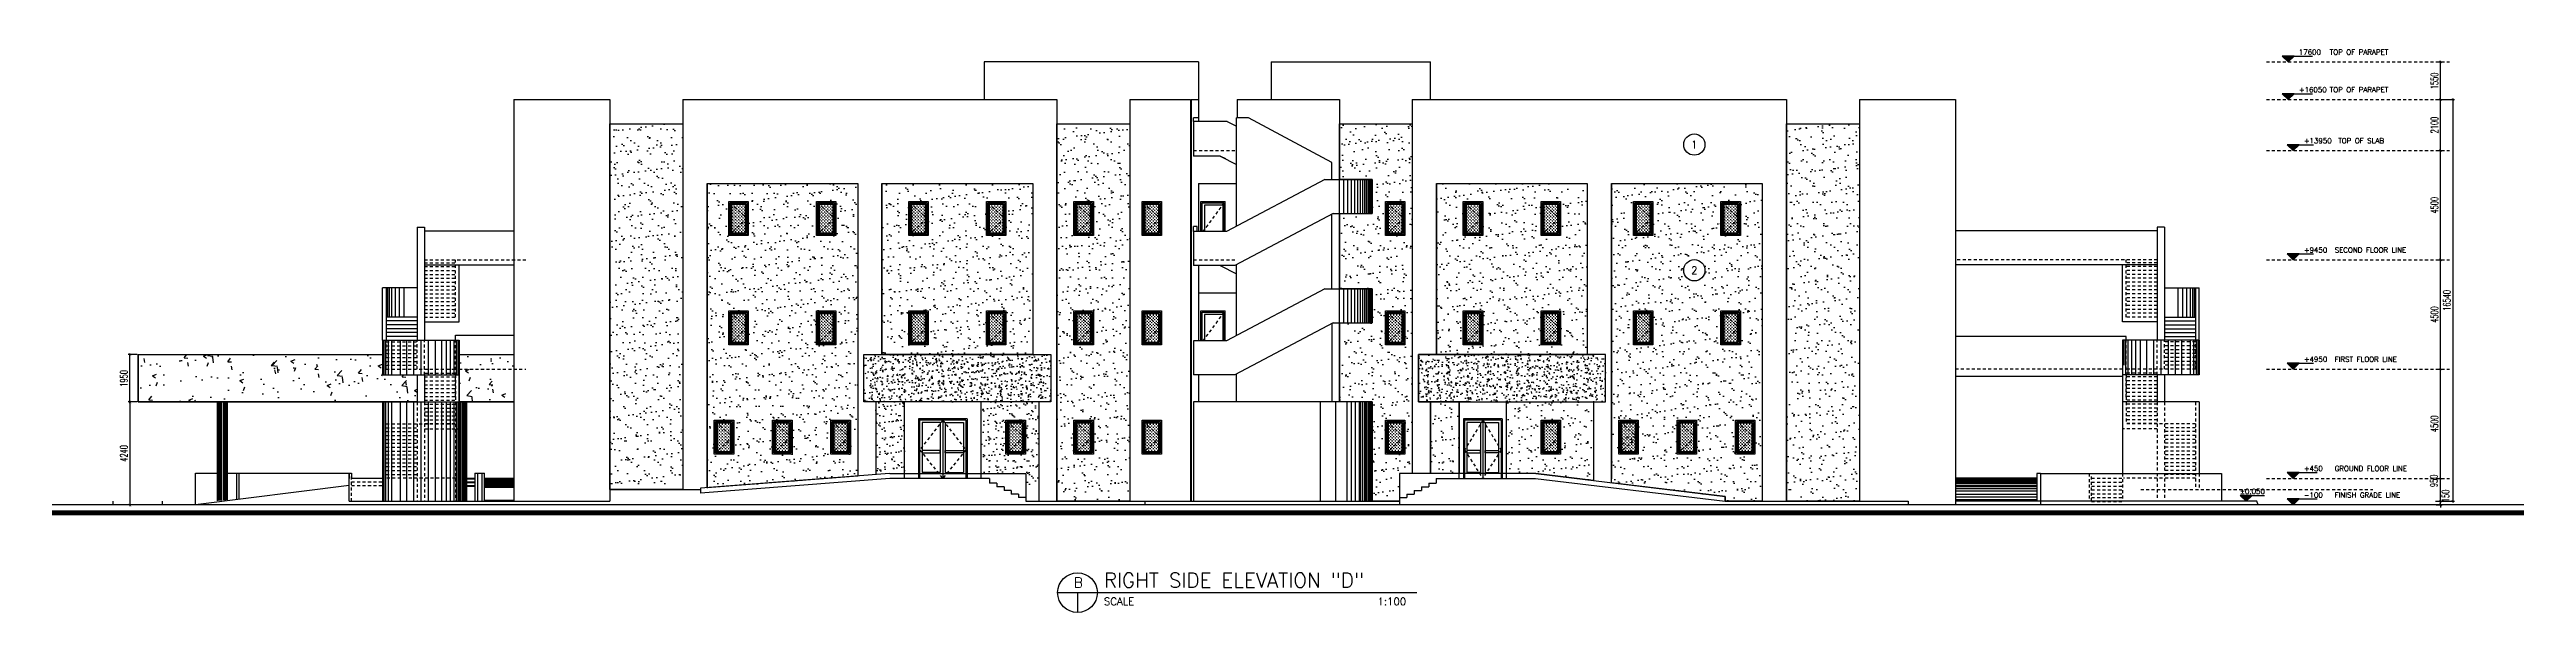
# Model space of a CAD drawing. Extents: x 417563 to 417775, y 43368 to 43436.
# Drawn here: x 417563 to 417664.9, y 43367.9 to 43391.1 of the extents above; entities that cross this region are included whole.
import ezdxf
from ezdxf.enums import TextEntityAlignment as Align

# ---------------------------------------------------------------- set-up
doc = ezdxf.new("R2010")
doc.units = 0
doc.header["$MEASUREMENT"] = 0
doc.header["$PDMODE"] = 3
doc.header["$PDSIZE"] = 0.1
doc.linetypes.add('CENTERX2', pattern=[4, 2.5, -0.5, 0.5, -0.5])
doc.linetypes.add('HIDDEN2', pattern=[0.1875, 0.125, -0.0625])
doc.layers.get('0').update_dxf_attribs({"linetype": 'CONTINUOUS'})
doc.layers.get('DEFPOINTS').update_dxf_attribs({"linetype": 'CONTINUOUS'})
for name, color, linetype in [('AX-CR', 2, 'CONTINUOUS'), ('AX-TXT', 2, 'CONTINUOUS'), ('AXES', 11, 'CENTERX2'), ('BORDER', 4, 'CONTINUOUS'), ('DIM-OUT', 4, 'CONTINUOUS'), ('DOOR', 7, 'CONTINUOUS'), ('EL', 2, 'CONTINUOUS'), ('EL-LEVS', 4, 'CONTINUOUS'), ('EL-LEVT', 4, 'CONTINUOUS'), ('GAR', 3, 'CONTINUOUS'), ('Handrail', 4, 'CONTINUOUS'), ('HAT', 11, 'CONTINUOUS'), ('HATCH', 4, 'CONTINUOUS'), ('ROOF', 7, 'CONTINUOUS'), ('WALL', 2, 'CONTINUOUS'), ('WIN', 4, 'CONTINUOUS')]:
    doc.layers.add(name, color=color, linetype=linetype)
doc.styles.add('ROMANS', font='ROMANS.shx', dxfattribs={"width": 0.6})
doc.styles.add('S', font='ROMANS.SHX')
doc.dimstyles.new('STANDARD in', dxfattribs={"dimtxt": 0.3, "dimasz": 0.1, "dimexe": 0.07, "dimexo": 0.05, "dimgap": 0.1, "dimtad": 1, "dimdec": 0, "dimlfac": 1000, "dimzin": 0, "dimdsep": 46, "dimtxsty": 'ROMANS', "dimblk": 'ARCHTICK', "dimcen": 0.05, "dimdle": 0.05, "dimclrd": 4, "dimclre": 4, "dimclrt": 2, "dimadec": 0, "dimazin": 0, "dimtfac": 1, "dimtdec": 0, "dimtmove": 2, "dimatfit": 3, "dimldrblk": 'ARCHTICK', "dimfxl": 0, "dimtolj": 1, "dimtzin": 0, "dimarcsym": 0})
pattern_1 = [(37.5, (0, 0), (-0.01574833953, 0.48170594225), [0, -0.38, 0, -0.425, 0, -0.40625]), (7.5, (0, 0), (0.4424441763, 0.7055365163), [0, -0.205, 0, -0.3425, 0, -0.13125]), (327.5, (-0.3075, 0), (0.77853546544, 0.0014147634), [0, -0.125, 0, -0.45, 0, -0.5875]), (317.5, (-0.3075, 0), (0.7515316511, 0.2194188912), [0, -0.0625, 0, -0.295, 0, -0.3375])]
pattern_2 = [(50, (0, 0), (1.7931504565, -0.1568803375), [0.1875, -2.0625]), (355, (0, 0), (-0.346878334, 1.880480334), [0.15, -1.65]), (100.4514, (0.1494, -0.013), (1.446273454, 1.723598855), [0.159350475, -1.75285528]), (46.1842, (0, 0.5), (2.668102622, -0.413797536), [0.28125, -3.09375]), (96.6356, (0.2223, 0.4655), (2.336656764, 2.435294677), [0.23902572, -2.6292825]), (351.1842, (0, 0.5), (2.336654863, 2.435296502), [0.225, -2.475]), (21, (0.25, 0.375), (1.4922676303, -1.0065472267), [0.1875, -2.0625]), (326, (0.25, 0.375), (0.60828833, 1.812875113), [0.15, -1.65]), (71.4514, (0.3744, 0.2911), (2.1005565715, 0.806326242), [0.159350475, -1.75285528]), (37.5, (0, 0), (0.0303996383, 0.8322346346), [0, -1.63, 0, -1.675, 0, -1.65625]), (7.5, (0, 0), (0.6576738436, 0.9860292797), [0, -0.955, 0, -1.5925, 0, -0.63125]), (327.5, (-0.5575, 0), (1.3345560904, -0.0563871793), [0, -0.625, 0, -1.95, 0, -2.5875]), (317.5, (-0.8075, 0), (1.4579654234, 0.2502624558), [0, -0.8125, 0, -1.295, 0, -1.8375])]
pattern_3 = [(50, (0, 0), (0.5738081461, -0.050201708), [0.06, -0.66]), (355, (0, 0), (-0.1110010669, 0.601753707), [0.048, -0.528]), (100.4514, (0.0478, -0.0042), (0.4628075054, 0.55155163365), [0.050992152, -0.5609136896]), (46.1842, (0, 0.16), (0.8537928389, -0.1324152115), [0.09, -0.99]), (96.6356, (0.07115, 0.149), (0.7477301644, 0.7792942967), [0.0764882304, -0.8413704]), (351.1842, (0, 0.16), (0.7477295561, 0.7792948807), [0.072, -0.792]), (21, (0.08, 0.12), (0.4775256417, -0.32209511253), [0.06, -0.66]), (326, (0.08, 0.12), (0.1946522655, 0.580120036), [0.048, -0.528]), (71.4514, (0.1198, 0.09316), (0.6721781029, 0.2580243974), [0.050992152, -0.5609136896]), (37.5, (0, 0), (0.00972788425, 0.26631508307), [0, -0.5216, 0, -0.536, 0, -0.53]), (7.5, (0, 0), (0.21045562995, 0.3155293695), [0, -0.3056, 0, -0.5096, 0, -0.202]), (327.5, (-0.1784, 0), (0.42705794894, -0.01804389739), [0, -0.2, 0, -0.624, 0, -0.828]), (317.5, (-0.2584, 0), (0.46654893547, 0.08008398587), [0, -0.26, 0, -0.4144, 0, -0.588])]
pattern_4 = [(37.5, (0, 0), (-0.02204767534, 0.67438831915), [0, -0.532, 0, -0.595, 0, -0.56875]), (7.5, (0, 0), (0.6194218468, 0.9877511228), [0, -0.287, 0, -0.4795, 0, -0.18375]), (327.5, (-0.4305, 0), (1.0899496516, 0.0019806687), [0, -0.175, 0, -0.63, 0, -0.8225]), (317.5, (-0.4305, 0), (1.0521443116, 0.3071864477), [0, -0.0875, 0, -0.413, 0, -0.4725])]

msp = doc.modelspace()

# ---------------------------------------------------------------- texts
at = {"layer": 'BORDER', "color": 6, "style": 'ROMANS'}
for s, height, p in [('RIGHT SIDE ELEVATION "D" ', 0.6, (417606.4029, 43368.9487)), ('B', 0.4087, (417605.1703, 43368.9487))]:
    msp.add_text(s, height=height, dxfattribs=at).set_placement(p)
at = {"layer": 'BORDER', "color": 2, "style": 'ROMANS'}
for s, p in [('SCALE', (417606.4029, 43368.2249)), ('1:100', (417617.6595, 43368.2249))]:
    msp.add_text(s, height=0.30654, dxfattribs=at).set_placement(p)

# ---------------------------------------------------------------- blocks, each defined once
blk = doc.blocks.new('EL-LEV1')
at = {"layer": 'EL-LEVS'}
blk.add_lwpolyline([(0, 0), (300, 300), (-300, 300)], close=True, dxfattribs=at)
blk.add_solid([(-300, 300), (300, 300), (0, 0)], dxfattribs=at)
at = {"layer": 'EL-LEVT', "style": 'S'}
for tag, p in [('+0000', (534, 369)), ('ELEVATION', (2089, 369))]:
    blk.add_attdef(tag, p, '', height=260, dxfattribs=at)
blk = doc.blocks.new('_ARCHTICK')
at = {"color": 0, "linetype": 'ByBlock', "const_width": 0.15}
blk.add_lwpolyline([(-0.5, -0.5), (0.5, 0.5)], dxfattribs=at)
blk = doc.blocks.new('*D15')
at = {"layer": 'DEFPOINTS', "color": 0}
for p in [(417661.17, 43372.5), (417661.4, 43372.5), (417661.17, 43372.35)]:
    blk.add_point(p, dxfattribs=at)
at = {"layer": 'DIM-OUT', "color": 4, "lineweight": -2}
for p, q in [((417661.22, 43372.5), (417661.47, 43372.5)), ((417661.4, 43372.5), (417661.4, 43372.6)), ((417661.4, 43372.35), (417661.4, 43372.5)), ((417661.22, 43372.35), (417661.47, 43372.35)), ((417661.4, 43372.35), (417661.4, 43372.25))]:
    blk.add_line(p, q, dxfattribs=at)
at = {"layer": 'DIM-OUT', "color": 4, "lineweight": -2, "xscale": 0.1, "yscale": 0.1, "zscale": 0.1}
for p, rotation in [((417661.4, 43372.5), 270), ((417661.4, 43372.35), 90)]:
    blk.add_blockref('_ARCHTICK', p, dxfattribs=dict(at, rotation=rotation))
at = {"layer": 'DIM-OUT', "color": 2, "insert": (417661.61, 43372.72), "char_height": 0.3, "attachment_point": 5, "rotation": 90, "style": 'ROMANS'}
blk.add_mtext('\\A1;150', dxfattribs=at)
blk = doc.blocks.new('*D16')
at = {"layer": 'DEFPOINTS', "color": 0}
for p in [(417661.17, 43373.44), (417661.17, 43372.5), (417661.4, 43373.44)]:
    blk.add_point(p, dxfattribs=at)
at = {"layer": 'DIM-OUT', "color": 4, "lineweight": -2}
for p, q in [((417661.4, 43372.45), (417661.4, 43373.49)), ((417661.22, 43373.44), (417661.47, 43373.44)), ((417661.22, 43372.5), (417661.47, 43372.5))]:
    blk.add_line(p, q, dxfattribs=at)
at = {"layer": 'DIM-OUT', "color": 4, "lineweight": -2, "xscale": 0.1, "yscale": 0.1, "zscale": 0.1}
for p, rotation in [((417661.4, 43373.44), 90), ((417661.4, 43372.5), 270)]:
    blk.add_blockref('_ARCHTICK', p, dxfattribs=dict(at, rotation=rotation))
at = {"layer": 'DIM-OUT', "color": 2, "insert": (417661.13, 43373.34), "char_height": 0.3, "attachment_point": 5, "rotation": 90, "style": 'ROMANS'}
blk.add_mtext('\\A1;950', dxfattribs=at)
blk = doc.blocks.new('*D17')
at = {"layer": 'DEFPOINTS', "color": 0}
for p in [(417661.17, 43377.94), (417661.4, 43377.94), (417661.17, 43373.44)]:
    blk.add_point(p, dxfattribs=at)
at = {"layer": 'DIM-OUT', "color": 4, "lineweight": -2}
for p, q in [((417661.22, 43377.94), (417661.47, 43377.94)), ((417661.4, 43373.39), (417661.4, 43377.99)), ((417661.22, 43373.44), (417661.47, 43373.44))]:
    blk.add_line(p, q, dxfattribs=at)
at = {"layer": 'DIM-OUT', "color": 4, "lineweight": -2, "xscale": 0.1, "yscale": 0.1, "zscale": 0.1}
for p, rotation in [((417661.4, 43377.94), 90), ((417661.4, 43373.44), 270)]:
    blk.add_blockref('_ARCHTICK', p, dxfattribs=dict(at, rotation=rotation))
at = {"layer": 'DIM-OUT', "color": 2, "insert": (417661.15, 43375.69), "char_height": 0.3, "attachment_point": 5, "rotation": 90, "style": 'ROMANS'}
blk.add_mtext('\\A1;4500', dxfattribs=at)
blk = doc.blocks.new('*D18')
at = {"layer": 'DEFPOINTS', "color": 0}
for p in [(417661.17, 43382.44), (417661.4, 43382.44), (417661.17, 43377.94)]:
    blk.add_point(p, dxfattribs=at)
at = {"layer": 'DIM-OUT', "color": 4, "lineweight": -2}
for p, q in [((417661.22, 43382.44), (417661.47, 43382.44)), ((417661.4, 43377.89), (417661.4, 43382.49)), ((417661.22, 43377.94), (417661.47, 43377.94))]:
    blk.add_line(p, q, dxfattribs=at)
at = {"layer": 'DIM-OUT', "color": 4, "lineweight": -2, "xscale": 0.1, "yscale": 0.1, "zscale": 0.1}
for p, rotation in [((417661.4, 43382.44), 90), ((417661.4, 43377.94), 270)]:
    blk.add_blockref('_ARCHTICK', p, dxfattribs=dict(at, rotation=rotation))
at = {"layer": 'DIM-OUT', "color": 2, "insert": (417661.15, 43380.19), "char_height": 0.3, "attachment_point": 5, "rotation": 90, "style": 'ROMANS'}
blk.add_mtext('\\A1;4500', dxfattribs=at)
blk = doc.blocks.new('*D19')
at = {"layer": 'DEFPOINTS', "color": 0}
for p in [(417661.17, 43386.94), (417661.4, 43386.94), (417661.17, 43382.44)]:
    blk.add_point(p, dxfattribs=at)
at = {"layer": 'DIM-OUT', "color": 4, "lineweight": -2}
for p, q in [((417661.22, 43386.94), (417661.47, 43386.94)), ((417661.4, 43382.39), (417661.4, 43386.99)), ((417661.22, 43382.44), (417661.47, 43382.44))]:
    blk.add_line(p, q, dxfattribs=at)
at = {"layer": 'DIM-OUT', "color": 4, "lineweight": -2, "xscale": 0.1, "yscale": 0.1, "zscale": 0.1}
for p, rotation in [((417661.4, 43386.94), 90), ((417661.4, 43382.44), 270)]:
    blk.add_blockref('_ARCHTICK', p, dxfattribs=dict(at, rotation=rotation))
at = {"layer": 'DIM-OUT', "color": 2, "insert": (417661.15, 43384.69), "char_height": 0.3, "attachment_point": 5, "rotation": 90, "style": 'ROMANS'}
blk.add_mtext('\\A1;4500', dxfattribs=at)
blk = doc.blocks.new('*D20')
at = {"layer": 'DEFPOINTS', "color": 0}
for p in [(417661.17, 43389.04), (417661.4, 43389.04), (417661.17, 43386.94)]:
    blk.add_point(p, dxfattribs=at)
at = {"layer": 'DIM-OUT', "color": 4, "lineweight": -2}
for p, q in [((417661.22, 43389.04), (417661.47, 43389.04)), ((417661.4, 43386.89), (417661.4, 43389.09)), ((417661.22, 43386.94), (417661.47, 43386.94))]:
    blk.add_line(p, q, dxfattribs=at)
at = {"layer": 'DIM-OUT', "color": 4, "lineweight": -2, "xscale": 0.1, "yscale": 0.1, "zscale": 0.1}
for p, rotation in [((417661.4, 43389.04), 90), ((417661.4, 43386.94), 270)]:
    blk.add_blockref('_ARCHTICK', p, dxfattribs=dict(at, rotation=rotation))
at = {"layer": 'DIM-OUT', "color": 2, "insert": (417661.15, 43387.99), "char_height": 0.3, "attachment_point": 5, "rotation": 90, "style": 'ROMANS'}
blk.add_mtext('\\A1;2100', dxfattribs=at)
blk = doc.blocks.new('*D21')
at = {"layer": 'DEFPOINTS', "color": 0}
for p in [(417661.17, 43390.59), (417661.4, 43390.59), (417661.17, 43389.04)]:
    blk.add_point(p, dxfattribs=at)
at = {"layer": 'DIM-OUT', "color": 4, "lineweight": -2}
for p, q in [((417661.22, 43390.59), (417661.47, 43390.59)), ((417661.4, 43388.99), (417661.4, 43390.64)), ((417661.22, 43389.04), (417661.47, 43389.04))]:
    blk.add_line(p, q, dxfattribs=at)
at = {"layer": 'DIM-OUT', "color": 4, "lineweight": -2, "xscale": 0.1, "yscale": 0.1, "zscale": 0.1}
for p, rotation in [((417661.4, 43390.59), 90), ((417661.4, 43389.04), 270)]:
    blk.add_blockref('_ARCHTICK', p, dxfattribs=dict(at, rotation=rotation))
at = {"layer": 'DIM-OUT', "color": 2, "insert": (417661.15, 43389.81), "char_height": 0.3, "attachment_point": 5, "rotation": 90, "style": 'ROMANS'}
blk.add_mtext('\\A1;1550', dxfattribs=at)
blk = doc.blocks.new('*D22')
at = {"layer": 'DEFPOINTS', "color": 0}
for p in [(417661.14, 43389.04), (417661.14, 43372.5), (417661.91, 43372.5)]:
    blk.add_point(p, dxfattribs=at)
at = {"layer": 'DIM-OUT', "color": 4, "lineweight": -2}
for p, q in [((417661.19, 43389.04), (417661.98, 43389.04)), ((417661.91, 43389.09), (417661.91, 43372.45)), ((417661.19, 43372.5), (417661.98, 43372.5))]:
    blk.add_line(p, q, dxfattribs=at)
at = {"layer": 'DIM-OUT', "color": 4, "lineweight": -2, "xscale": 0.1, "yscale": 0.1, "zscale": 0.1}
for p, rotation in [((417661.91, 43389.04), 90), ((417661.91, 43372.5), 270)]:
    blk.add_blockref('_ARCHTICK', p, dxfattribs=dict(at, rotation=rotation))
at = {"layer": 'DIM-OUT', "color": 2, "insert": (417661.66, 43380.77), "char_height": 0.3, "attachment_point": 5, "rotation": 90, "style": 'ROMANS'}
blk.add_mtext('\\A1;16540', dxfattribs=at)
blk = doc.blocks.new('*D23')
at = {"layer": 'DEFPOINTS', "color": 0}
for p in [(417566.67, 43376.59), (417566.33, 43372.35), (417566.67, 43372.35)]:
    blk.add_point(p, dxfattribs=at)
at = {"layer": 'EL', "color": 4, "lineweight": -2}
for p, q in [((417566.62, 43376.59), (417566.26, 43376.59)), ((417566.33, 43376.64), (417566.33, 43372.3)), ((417566.62, 43372.35), (417566.26, 43372.35))]:
    blk.add_line(p, q, dxfattribs=at)
at = {"layer": 'EL', "color": 4, "lineweight": -2, "xscale": 0.1, "yscale": 0.1, "zscale": 0.1}
for p, rotation in [((417566.33, 43376.59), 90), ((417566.33, 43372.35), 270)]:
    blk.add_blockref('_ARCHTICK', p, dxfattribs=dict(at, rotation=rotation))
at = {"layer": 'EL', "color": 2, "insert": (417566.08, 43374.47), "char_height": 0.3, "attachment_point": 5, "rotation": 90, "style": 'ROMANS'}
blk.add_mtext('\\A1;4240', dxfattribs=at)
blk = doc.blocks.new('*D24')
at = {"layer": 'DEFPOINTS', "color": 0}
for p in [(417566.33, 43378.54), (417566.67, 43378.54), (417566.67, 43376.59)]:
    blk.add_point(p, dxfattribs=at)
at = {"layer": 'EL', "color": 4, "lineweight": -2}
for p, q in [((417566.33, 43376.54), (417566.33, 43378.59)), ((417566.62, 43378.54), (417566.26, 43378.54)), ((417566.62, 43376.59), (417566.26, 43376.59))]:
    blk.add_line(p, q, dxfattribs=at)
at = {"layer": 'EL', "color": 4, "lineweight": -2, "xscale": 0.1, "yscale": 0.1, "zscale": 0.1}
for p, rotation in [((417566.33, 43378.54), 90), ((417566.33, 43376.59), 270)]:
    blk.add_blockref('_ARCHTICK', p, dxfattribs=dict(at, rotation=rotation))
at = {"layer": 'EL', "color": 2, "insert": (417566.08, 43377.56), "char_height": 0.3, "attachment_point": 5, "rotation": 90, "style": 'ROMANS'}
blk.add_mtext('\\A1;1950', dxfattribs=at)
blk = doc.blocks.new('AXR')
at = {"layer": 'AX-CR'}
blk.add_circle((350, 0), 350, dxfattribs=at)
at = {"layer": 'AX-TXT', "style": 'ROMANS'}
blk.add_attdef('AX', text='', height=250, dxfattribs=at).set_placement((350, 0), align=Align.MIDDLE)

# ---------------------------------------------------------------- dimensions: what is measured, and where the dimension line sits
at = {"layer": 'DIM-OUT'}
for base, p1, p2, angle, picture, middle in [((417661.3991, 43390.589), (417661.1703, 43389.039), (417661.1703, 43390.589), 270, '*D21', (417661.1491, 43389.814)), ((417661.3991, 43389.039), (417661.1703, 43386.939), (417661.1703, 43389.039), 270, '*D20', (417661.1491, 43387.989)), ((417661.9139, 43372.499), (417661.1429, 43389.039), (417661.1429, 43372.499), 90, '*D22', (417661.6639, 43380.769)), ((417661.3991, 43386.939), (417661.1703, 43382.439), (417661.1703, 43386.939), 270, '*D19', (417661.1491, 43384.689)), ((417661.3991, 43382.439), (417661.1703, 43377.939), (417661.1703, 43382.439), 270, '*D18', (417661.1491, 43380.189)), ((417661.3991, 43377.939), (417661.1703, 43373.439), (417661.1703, 43377.939), 270, '*D17', (417661.1491, 43375.689))]:
    dim = msp.add_linear_dim(base=base, p1=p1, p2=p2, angle=angle, dimstyle='STANDARD in', dxfattribs=at)
    dim.commit()
    dim.dimension.update_dxf_attribs({"geometry": picture, "text_midpoint": middle})
dim = msp.add_linear_dim(base=(417661.3991, 43373.439), p1=(417661.1703, 43372.499), p2=(417661.1703, 43373.439), angle=270, text='950', dimstyle='STANDARD in', dxfattribs=at)
dim.commit()
dim.dimension.update_dxf_attribs({"geometry": '*D16', "text_midpoint": (417661.1335, 43373.3398), "dimtype": 160})
dim = msp.add_linear_dim(base=(417661.3991, 43372.499), p1=(417661.1703, 43372.349), p2=(417661.1703, 43372.499), angle=270, dimstyle='STANDARD in', dxfattribs=at)
dim.commit()
dim.dimension.update_dxf_attribs({"geometry": '*D15', "text_midpoint": (417661.6134, 43372.7189), "dimtype": 160})
at = {"layer": 'EL'}
for base, p2, picture, middle in [((417566.3281, 43378.539), (417566.6727, 43378.539), '*D24', (417566.0781, 43377.564)), ((417566.3281, 43372.349), (417566.6727, 43372.349), '*D23', (417566.0781, 43374.469))]:
    dim = msp.add_linear_dim(base=base, p1=(417566.6727, 43376.589), p2=p2, angle=90, dimstyle='STANDARD in', dxfattribs=at)
    dim.commit()
    dim.dimension.update_dxf_attribs({"geometry": picture, "text_midpoint": middle})

# ---------------------------------------------------------------- hatches: boundary and pattern name
at = {"layer": 'HAT'}
h = msp.add_hatch(dxfattribs=at)
h.set_pattern_fill('CROSS', color=256, scale=0.25, style=0)
h.set_pattern_definition([(0, (-4.576856, -38.829564), (0.0625, 0.0625), [0.03125, -0.09375]), (90, (-4.56123, -38.84519), (-0.0625, 0.0625), [0.03125, -0.09375])])
h.paths.add_polyline_path([(417591.6586, 43384.7248), (417591.0869, 43384.7248), (417591.0869, 43383.5531), (417591.6586, 43383.5531)])
h = msp.add_hatch(dxfattribs=at)
h.set_pattern_fill('CROSS', color=256, scale=0.25, style=0)
h.set_pattern_definition([(0, (-0.976856, -38.829564), (0.0625, 0.0625), [0.03125, -0.09375]), (90, (-0.96123, -38.84519), (-0.0625, 0.0625), [0.03125, -0.09375])])
h.paths.add_polyline_path([(417595.2586, 43384.7248), (417594.6869, 43384.7248), (417594.6869, 43383.5531), (417595.2586, 43383.5531)])
h = msp.add_hatch(dxfattribs=at)
h.set_pattern_fill('CROSS', color=256, scale=0.25, style=0)
h.set_pattern_definition([(0, (2.823144, -38.829564), (0.0625, 0.0625), [0.03125, -0.09375]), (90, (2.83877, -38.84519), (-0.0625, 0.0625), [0.03125, -0.09375])])
h.paths.add_polyline_path([(417599.0586, 43384.7248), (417598.4869, 43384.7248), (417598.4869, 43383.5531), (417599.0586, 43383.5531)])
h = msp.add_hatch(dxfattribs=at)
h.set_pattern_fill('CROSS', color=256, scale=0.25, style=0)
h.set_pattern_definition([(0, (6.023144, -38.829564), (0.0625, 0.0625), [0.03125, -0.09375]), (90, (6.03877, -38.84519), (-0.0625, 0.0625), [0.03125, -0.09375])])
h.paths.add_polyline_path([(417602.2586, 43384.7248), (417601.6869, 43384.7248), (417601.6869, 43383.5531), (417602.2586, 43383.5531)])
h = msp.add_hatch(dxfattribs=at)
h.set_pattern_fill('CROSS', color=256, scale=0.25, style=0)
h.set_pattern_definition([(0, (9.623144, -38.829564), (0.0625, 0.0625), [0.03125, -0.09375]), (90, (9.63877, -38.84519), (-0.0625, 0.0625), [0.03125, -0.09375])])
h.paths.add_polyline_path([(417605.8586, 43384.7248), (417605.2869, 43384.7248), (417605.2869, 43383.5531), (417605.8586, 43383.5531)])
h = msp.add_hatch(dxfattribs=at)
h.set_pattern_fill('CROSS', color=256, scale=0.25, style=0)
h.set_pattern_definition([(0, (12.423144, -38.829564), (0.0625, 0.0625), [0.03125, -0.09375]), (90, (12.43877, -38.84519), (-0.0625, 0.0625), [0.03125, -0.09375])])
h.paths.add_polyline_path([(417608.6586, 43384.7248), (417608.0869, 43384.7248), (417608.0869, 43383.5531), (417608.6586, 43383.5531)])
h = msp.add_hatch(dxfattribs=at)
h.set_pattern_fill('CROSS', color=256, scale=0.25, style=0)
h.set_pattern_definition([(0, (22.443144, -38.829564), (0.0625, 0.0625), [0.03125, -0.09375]), (90, (22.45877, -38.84519), (-0.0625, 0.0625), [0.03125, -0.09375])])
h.paths.add_polyline_path([(417618.6786, 43384.7248), (417618.1069, 43384.7248), (417618.1069, 43383.5531), (417618.6786, 43383.5531)])
h = msp.add_hatch(dxfattribs=at)
h.set_pattern_fill('CROSS', color=256, scale=0.25, style=0)
h.set_pattern_definition([(0, (25.643144, -38.829564), (0.0625, 0.0625), [0.03125, -0.09375]), (90, (25.65877, -38.84519), (-0.0625, 0.0625), [0.03125, -0.09375])])
h.paths.add_polyline_path([(417621.8786, 43384.7248), (417621.3069, 43384.7248), (417621.3069, 43383.5531), (417621.8786, 43383.5531)])
h = msp.add_hatch(dxfattribs=at)
h.set_pattern_fill('CROSS', color=256, scale=0.25, style=0)
h.set_pattern_definition([(0, (28.843144, -38.829564), (0.0625, 0.0625), [0.03125, -0.09375]), (90, (28.85877, -38.84519), (-0.0625, 0.0625), [0.03125, -0.09375])])
h.paths.add_polyline_path([(417625.0786, 43384.7248), (417624.5069, 43384.7248), (417624.5069, 43383.5531), (417625.0786, 43383.5531)])
h = msp.add_hatch(dxfattribs=at)
h.set_pattern_fill('CROSS', color=256, scale=0.25, style=0)
h.set_pattern_definition([(0, (32.643144, -38.829564), (0.0625, 0.0625), [0.03125, -0.09375]), (90, (32.65877, -38.84519), (-0.0625, 0.0625), [0.03125, -0.09375])])
h.paths.add_polyline_path([(417628.8786, 43384.7248), (417628.3069, 43384.7248), (417628.3069, 43383.5531), (417628.8786, 43383.5531)])
h = msp.add_hatch(dxfattribs=at)
h.set_pattern_fill('CROSS', color=256, scale=0.25, style=0)
h.set_pattern_definition([(0, (36.243144, -38.829564), (0.0625, 0.0625), [0.03125, -0.09375]), (90, (36.25877, -38.84519), (-0.0625, 0.0625), [0.03125, -0.09375])])
h.paths.add_polyline_path([(417632.4786, 43384.7248), (417631.9069, 43384.7248), (417631.9069, 43383.5531), (417632.4786, 43383.5531)])
h = msp.add_hatch(dxfattribs=at)
h.set_pattern_fill('CROSS', color=256, scale=0.25, style=0)
h.set_pattern_definition([(0, (-4.576856, -43.329564), (0.0625, 0.0625), [0.03125, -0.09375]), (90, (-4.56123, -43.34519), (-0.0625, 0.0625), [0.03125, -0.09375])])
h.paths.add_polyline_path([(417591.6586, 43380.2248), (417591.0869, 43380.2248), (417591.0869, 43379.0531), (417591.6586, 43379.0531)])
h = msp.add_hatch(dxfattribs=at)
h.set_pattern_fill('CROSS', color=256, scale=0.25, style=0)
h.set_pattern_definition([(0, (-0.976856, -43.329564), (0.0625, 0.0625), [0.03125, -0.09375]), (90, (-0.96123, -43.34519), (-0.0625, 0.0625), [0.03125, -0.09375])])
h.paths.add_polyline_path([(417595.2586, 43380.2248), (417594.6869, 43380.2248), (417594.6869, 43379.0531), (417595.2586, 43379.0531)])
h = msp.add_hatch(dxfattribs=at)
h.set_pattern_fill('CROSS', color=256, scale=0.25, style=0)
h.set_pattern_definition([(0, (2.823144, -43.329564), (0.0625, 0.0625), [0.03125, -0.09375]), (90, (2.83877, -43.34519), (-0.0625, 0.0625), [0.03125, -0.09375])])
h.paths.add_polyline_path([(417599.0586, 43380.2248), (417598.4869, 43380.2248), (417598.4869, 43379.0531), (417599.0586, 43379.0531)])
h = msp.add_hatch(dxfattribs=at)
h.set_pattern_fill('CROSS', color=256, scale=0.25, style=0)
h.set_pattern_definition([(0, (6.023144, -43.329564), (0.0625, 0.0625), [0.03125, -0.09375]), (90, (6.03877, -43.34519), (-0.0625, 0.0625), [0.03125, -0.09375])])
h.paths.add_polyline_path([(417602.2586, 43380.2248), (417601.6869, 43380.2248), (417601.6869, 43379.0531), (417602.2586, 43379.0531)])
h = msp.add_hatch(dxfattribs=at)
h.set_pattern_fill('CROSS', color=256, scale=0.25, style=0)
h.set_pattern_definition([(0, (9.623144, -43.329564), (0.0625, 0.0625), [0.03125, -0.09375]), (90, (9.63877, -43.34519), (-0.0625, 0.0625), [0.03125, -0.09375])])
h.paths.add_polyline_path([(417605.8586, 43380.2248), (417605.2869, 43380.2248), (417605.2869, 43379.0531), (417605.8586, 43379.0531)])
h = msp.add_hatch(dxfattribs=at)
h.set_pattern_fill('CROSS', color=256, scale=0.25, style=0)
h.set_pattern_definition([(0, (12.423144, -43.329564), (0.0625, 0.0625), [0.03125, -0.09375]), (90, (12.43877, -43.34519), (-0.0625, 0.0625), [0.03125, -0.09375])])
h.paths.add_polyline_path([(417608.6586, 43380.2248), (417608.0869, 43380.2248), (417608.0869, 43379.0531), (417608.6586, 43379.0531)])
h = msp.add_hatch(dxfattribs=at)
h.set_pattern_fill('CROSS', color=256, scale=0.25, style=0)
h.set_pattern_definition([(0, (22.443144, -43.329564), (0.0625, 0.0625), [0.03125, -0.09375]), (90, (22.45877, -43.34519), (-0.0625, 0.0625), [0.03125, -0.09375])])
h.paths.add_polyline_path([(417618.6786, 43380.2248), (417618.1069, 43380.2248), (417618.1069, 43379.0531), (417618.6786, 43379.0531)])
h = msp.add_hatch(dxfattribs=at)
h.set_pattern_fill('CROSS', color=256, scale=0.25, style=0)
h.set_pattern_definition([(0, (25.643144, -43.329564), (0.0625, 0.0625), [0.03125, -0.09375]), (90, (25.65877, -43.34519), (-0.0625, 0.0625), [0.03125, -0.09375])])
h.paths.add_polyline_path([(417621.8786, 43380.2248), (417621.3069, 43380.2248), (417621.3069, 43379.0531), (417621.8786, 43379.0531)])
h = msp.add_hatch(dxfattribs=at)
h.set_pattern_fill('CROSS', color=256, scale=0.25, style=0)
h.set_pattern_definition([(0, (28.843144, -43.329564), (0.0625, 0.0625), [0.03125, -0.09375]), (90, (28.85877, -43.34519), (-0.0625, 0.0625), [0.03125, -0.09375])])
h.paths.add_polyline_path([(417625.0786, 43380.2248), (417624.5069, 43380.2248), (417624.5069, 43379.0531), (417625.0786, 43379.0531)])
h = msp.add_hatch(dxfattribs=at)
h.set_pattern_fill('CROSS', color=256, scale=0.25, style=0)
h.set_pattern_definition([(0, (32.643144, -43.329564), (0.0625, 0.0625), [0.03125, -0.09375]), (90, (32.65877, -43.34519), (-0.0625, 0.0625), [0.03125, -0.09375])])
h.paths.add_polyline_path([(417628.8786, 43380.2248), (417628.3069, 43380.2248), (417628.3069, 43379.0531), (417628.8786, 43379.0531)])
h = msp.add_hatch(dxfattribs=at)
h.set_pattern_fill('CROSS', color=256, scale=0.25, style=0)
h.set_pattern_definition([(0, (36.243144, -43.329564), (0.0625, 0.0625), [0.03125, -0.09375]), (90, (36.25877, -43.34519), (-0.0625, 0.0625), [0.03125, -0.09375])])
h.paths.add_polyline_path([(417632.4786, 43380.2248), (417631.9069, 43380.2248), (417631.9069, 43379.0531), (417632.4786, 43379.0531)])
h = msp.add_hatch(dxfattribs=at)
h.set_pattern_fill('CROSS', color=256, scale=0.25, style=0)
h.set_pattern_definition([(0, (-5.176856, -47.829564), (0.0625, 0.0625), [0.03125, -0.09375]), (90, (-5.16123, -47.84519), (-0.0625, 0.0625), [0.03125, -0.09375])])
h.paths.add_polyline_path([(417591.0586, 43375.7248), (417590.4869, 43375.7248), (417590.4869, 43374.5531), (417591.0586, 43374.5531)])
h = msp.add_hatch(dxfattribs=at)
h.set_pattern_fill('CROSS', color=256, scale=0.25, style=0)
h.set_pattern_definition([(0, (-2.776856, -47.829564), (0.0625, 0.0625), [0.03125, -0.09375]), (90, (-2.76123, -47.84519), (-0.0625, 0.0625), [0.03125, -0.09375])])
h.paths.add_polyline_path([(417593.4586, 43375.7248), (417592.8869, 43375.7248), (417592.8869, 43374.5531), (417593.4586, 43374.5531)])
h = msp.add_hatch(dxfattribs=at)
h.set_pattern_fill('CROSS', color=256, scale=0.25, style=0)
h.set_pattern_definition([(0, (-0.376856, -47.829564), (0.0625, 0.0625), [0.03125, -0.09375]), (90, (-0.36123, -47.84519), (-0.0625, 0.0625), [0.03125, -0.09375])])
h.paths.add_polyline_path([(417595.8586, 43375.7248), (417595.2869, 43375.7248), (417595.2869, 43374.5531), (417595.8586, 43374.5531)])
h = msp.add_hatch(dxfattribs=at)
h.set_pattern_fill('CROSS', color=256, scale=0.25, style=0)
h.set_pattern_definition([(0, (6.823144, -47.829564), (0.0625, 0.0625), [0.03125, -0.09375]), (90, (6.83877, -47.84519), (-0.0625, 0.0625), [0.03125, -0.09375])])
h.paths.add_polyline_path([(417603.0586, 43375.7248), (417602.4869, 43375.7248), (417602.4869, 43374.5531), (417603.0586, 43374.5531)])
h = msp.add_hatch(dxfattribs=at)
h.set_pattern_fill('CROSS', color=256, scale=0.25, style=0)
h.set_pattern_definition([(0, (9.623144, -47.829564), (0.0625, 0.0625), [0.03125, -0.09375]), (90, (9.63877, -47.84519), (-0.0625, 0.0625), [0.03125, -0.09375])])
h.paths.add_polyline_path([(417605.8586, 43375.7248), (417605.2869, 43375.7248), (417605.2869, 43374.5531), (417605.8586, 43374.5531)])
h = msp.add_hatch(dxfattribs=at)
h.set_pattern_fill('CROSS', color=256, scale=0.25, style=0)
h.set_pattern_definition([(0, (12.423144, -47.829564), (0.0625, 0.0625), [0.03125, -0.09375]), (90, (12.43877, -47.84519), (-0.0625, 0.0625), [0.03125, -0.09375])])
h.paths.add_polyline_path([(417608.6586, 43375.7248), (417608.0869, 43375.7248), (417608.0869, 43374.5531), (417608.6586, 43374.5531)])
h = msp.add_hatch(dxfattribs=at)
h.set_pattern_fill('CROSS', color=256, scale=0.25, style=0)
h.set_pattern_definition([(0, (22.443144, -47.829564), (0.0625, 0.0625), [0.03125, -0.09375]), (90, (22.45877, -47.84519), (-0.0625, 0.0625), [0.03125, -0.09375])])
h.paths.add_polyline_path([(417618.6786, 43375.7248), (417618.1069, 43375.7248), (417618.1069, 43374.5531), (417618.6786, 43374.5531)])
h = msp.add_hatch(dxfattribs=at)
h.set_pattern_fill('CROSS', color=256, scale=0.25, style=0)
h.set_pattern_definition([(0, (28.843144, -47.829564), (0.0625, 0.0625), [0.03125, -0.09375]), (90, (28.85877, -47.84519), (-0.0625, 0.0625), [0.03125, -0.09375])])
h.paths.add_polyline_path([(417625.0786, 43375.7248), (417624.5069, 43375.7248), (417624.5069, 43374.5531), (417625.0786, 43374.5531)])
h = msp.add_hatch(dxfattribs=at)
h.set_pattern_fill('CROSS', color=256, scale=0.25, style=0)
h.set_pattern_definition([(0, (32.043144, -47.829564), (0.0625, 0.0625), [0.03125, -0.09375]), (90, (32.05877, -47.84519), (-0.0625, 0.0625), [0.03125, -0.09375])])
h.paths.add_polyline_path([(417628.2786, 43375.7248), (417627.7069, 43375.7248), (417627.7069, 43374.5531), (417628.2786, 43374.5531)])
h = msp.add_hatch(dxfattribs=at)
h.set_pattern_fill('CROSS', color=256, scale=0.25, style=0)
h.set_pattern_definition([(0, (34.443144, -47.829564), (0.0625, 0.0625), [0.03125, -0.09375]), (90, (34.45877, -47.84519), (-0.0625, 0.0625), [0.03125, -0.09375])])
h.paths.add_polyline_path([(417630.6786, 43375.7248), (417630.1069, 43375.7248), (417630.1069, 43374.5531), (417630.6786, 43374.5531)])
h = msp.add_hatch(dxfattribs=at)
h.set_pattern_fill('CROSS', color=256, scale=0.25, style=0)
h.set_pattern_definition([(0, (36.843144, -47.829564), (0.0625, 0.0625), [0.03125, -0.09375]), (90, (36.85877, -47.84519), (-0.0625, 0.0625), [0.03125, -0.09375])])
h.paths.add_polyline_path([(417633.0786, 43375.7248), (417632.5069, 43375.7248), (417632.5069, 43374.5531), (417633.0786, 43374.5531)])
at = {"layer": 'HATCH'}
h = msp.add_hatch(dxfattribs=at)
h.set_pattern_fill('AR-SAND', color=256, scale=0.35, style=0)
h.set_pattern_definition(pattern_4)
h.paths.add_polyline_path([(417586.0727, 43388.039), (417589.0727, 43388.039), (417589.0727, 43372.989), (417586.0727, 43372.989)])
h = msp.add_hatch(dxfattribs=at)
h.set_pattern_fill('AR-SAND', color=256, scale=0.35, style=0)
h.set_pattern_definition(pattern_4)
h.paths.add_polyline_path([(417604.4727, 43388.039), (417607.4727, 43388.039), (417607.4727, 43372.499), (417604.4727, 43372.499)])
h.paths.add_polyline_path([(417605.1727, 43375.839), (417605.9727, 43375.839), (417605.9727, 43374.439), (417605.1727, 43374.439)], flags=16)
h.paths.add_polyline_path([(417605.1727, 43380.339), (417605.9727, 43380.339), (417605.9727, 43378.939), (417605.1727, 43378.939)], flags=16)
h.paths.add_polyline_path([(417605.1727, 43384.839), (417605.9727, 43384.839), (417605.9727, 43383.439), (417605.1727, 43383.439)], flags=16)
h = msp.add_hatch(dxfattribs=at)
h.set_pattern_fill('AR-SAND', color=256, scale=0.35, style=0)
h.set_pattern_definition(pattern_4)
h.paths.add_polyline_path([(417616.0927, 43388.039), (417619.0927, 43388.039), (417619.0927, 43373.639), (417618.5721, 43373.639), (417618.5721, 43372.499), (417617.4433, 43372.499), (417617.4433, 43376.589), (417616.0927, 43376.589), (417616.0927, 43379.8529), (417617.4433, 43379.8529), (417617.4433, 43381.2529), (417616.0927, 43381.2529), (417616.0927, 43384.3529), (417617.4433, 43384.3529), (417617.4433, 43385.7529), (417616.0927, 43385.7529)])
h.paths.add_polyline_path([(417617.9927, 43375.839), (417618.7927, 43375.839), (417618.7927, 43374.439), (417617.9927, 43374.439)], flags=16)
h.paths.add_polyline_path([(417617.9927, 43380.339), (417618.7927, 43380.339), (417618.7927, 43378.939), (417617.9927, 43378.939)], flags=16)
h.paths.add_polyline_path([(417617.9927, 43384.839), (417618.7927, 43384.839), (417618.7927, 43383.439), (417617.9927, 43383.439)], flags=16)
h = msp.add_hatch(dxfattribs=at)
h.set_pattern_fill('AR-SAND', color=256, scale=0.35, style=0)
h.set_pattern_definition(pattern_4)
h.paths.add_polyline_path([(417634.4927, 43388.039), (417637.4927, 43388.039), (417637.4927, 43372.499), (417634.4927, 43372.499)])
h = msp.add_hatch(dxfattribs=at)
h.set_pattern_fill('AR-SAND', color=256, scale=0.35, style=0)
h.set_pattern_definition(pattern_4)
h.paths.add_polyline_path([(417590.0727, 43385.589), (417596.2727, 43385.589), (417596.2727, 43373.5376), (417590.0727, 43373.0607)])
h.paths.add_polyline_path([(417595.1727, 43375.839), (417595.9727, 43375.839), (417595.9727, 43374.439), (417595.1727, 43374.439)], flags=16)
h.paths.add_polyline_path([(417592.7727, 43375.839), (417593.5727, 43375.839), (417593.5727, 43374.439), (417592.7727, 43374.439)], flags=16)
h.paths.add_polyline_path([(417590.3727, 43375.839), (417591.1727, 43375.839), (417591.1727, 43374.439), (417590.3727, 43374.439)], flags=16)
h.paths.add_polyline_path([(417590.9727, 43380.339), (417591.7727, 43380.339), (417591.7727, 43378.939), (417590.9727, 43378.939)], flags=16)
h.paths.add_polyline_path([(417594.5727, 43380.339), (417595.3727, 43380.339), (417595.3727, 43378.939), (417594.5727, 43378.939)], flags=16)
h.paths.add_polyline_path([(417594.5727, 43384.839), (417595.3727, 43384.839), (417595.3727, 43383.439), (417594.5727, 43383.439)], flags=16)
h.paths.add_polyline_path([(417590.9727, 43384.839), (417591.7727, 43384.839), (417591.7727, 43383.439), (417590.9727, 43383.439)], flags=16)
h = msp.add_hatch(dxfattribs=at)
h.set_pattern_fill('AR-SAND', color=256, scale=0.35, style=0)
h.set_pattern_definition(pattern_4)
h.paths.add_polyline_path([(417597.2727, 43385.589), (417603.4727, 43385.589), (417603.4727, 43378.539), (417597.2727, 43378.539)])
h.paths.add_polyline_path([(417601.5727, 43380.339), (417602.3727, 43380.339), (417602.3727, 43378.939), (417601.5727, 43378.939)], flags=16)
h.paths.add_polyline_path([(417601.5727, 43384.839), (417602.3727, 43384.839), (417602.3727, 43383.439), (417601.5727, 43383.439)], flags=16)
h.paths.add_polyline_path([(417598.3727, 43384.839), (417599.1727, 43384.839), (417599.1727, 43383.439), (417598.3727, 43383.439)], flags=16)
h.paths.add_polyline_path([(417598.3727, 43380.339), (417599.1727, 43380.339), (417599.1727, 43378.939), (417598.3727, 43378.939)], flags=16)
h = msp.add_hatch(dxfattribs=at)
h.set_pattern_fill('AR-SAND', color=256, scale=0.35, style=0)
h.set_pattern_definition(pattern_4)
h.paths.add_polyline_path([(417620.0927, 43385.589), (417626.2927, 43385.589), (417626.2927, 43378.539), (417620.0927, 43378.539)])
h.paths.add_polyline_path([(417624.3927, 43380.339), (417625.1927, 43380.339), (417625.1927, 43378.939), (417624.3927, 43378.939)], flags=16)
h.paths.add_polyline_path([(417624.3927, 43384.839), (417625.1927, 43384.839), (417625.1927, 43383.439), (417624.3927, 43383.439)], flags=16)
h.paths.add_polyline_path([(417621.1927, 43384.839), (417621.9927, 43384.839), (417621.9927, 43383.439), (417621.1927, 43383.439)], flags=16)
h.paths.add_polyline_path([(417621.1927, 43380.339), (417621.9927, 43380.339), (417621.9927, 43378.939), (417621.1927, 43378.939)], flags=16)
h = msp.add_hatch(dxfattribs=at)
h.set_pattern_fill('AR-SAND', color=256, scale=0.35, style=0)
h.set_pattern_definition(pattern_4)
h.paths.add_polyline_path([(417627.2927, 43385.589), (417633.4927, 43385.589), (417633.4927, 43372.499), (417631.9677, 43372.499), (417631.9677, 43372.6995), (417627.2927, 43373.2633)])
h.paths.add_polyline_path([(417632.3927, 43375.839), (417633.1927, 43375.839), (417633.1927, 43374.439), (417632.3927, 43374.439)], flags=16)
h.paths.add_polyline_path([(417629.9927, 43375.839), (417630.7927, 43375.839), (417630.7927, 43374.439), (417629.9927, 43374.439)], flags=16)
h.paths.add_polyline_path([(417628.2786, 43375.7248), (417627.7069, 43375.7248), (417627.7069, 43374.5531), (417628.2786, 43374.5531)], flags=0)
h.paths.add_polyline_path([(417627.5927, 43375.839), (417628.3927, 43375.839), (417628.3927, 43374.439), (417627.5927, 43374.439)], flags=16)
h.paths.add_polyline_path([(417628.1927, 43380.339), (417628.9927, 43380.339), (417628.9927, 43378.939), (417628.1927, 43378.939)], flags=16)
h.paths.add_polyline_path([(417631.7927, 43380.339), (417632.5927, 43380.339), (417632.5927, 43378.939), (417631.7927, 43378.939)], flags=16)
h.paths.add_polyline_path([(417631.7927, 43384.839), (417632.5927, 43384.839), (417632.5927, 43383.439), (417631.7927, 43383.439)], flags=16)
h.paths.add_polyline_path([(417628.1927, 43384.839), (417628.9927, 43384.839), (417628.9927, 43383.439), (417628.1927, 43383.439)], flags=16)
edge = h.paths.add_edge_path(flags=16)
edge.add_ellipse((417630.6969, 43382.0131), major_axis=(0.3094, 0.3094), ratio=1, start_angle=0, end_angle=360)
h.paths.add_polyline_path([(417630.5147, 43381.7787), (417630.8792, 43381.7787), (417630.8792, 43382.2475), (417630.5147, 43382.2475)], flags=8)
h = msp.add_hatch(dxfattribs=at)
h.set_pattern_fill('AR-CONC', color=256, scale=0.25, style=0)
h.set_pattern_definition(pattern_2)
h.paths.add_polyline_path([(417566.6727, 43378.539), (417576.7227, 43378.539), (417576.7227, 43377.7084), (417578.1477, 43377.7084), (417578.1477, 43376.589), (417566.6727, 43376.589)])
edge = h.paths.add_edge_path(flags=16)
edge.add_line((417566.6727, 43378.539), (417576.7227, 43378.539))
h = msp.add_hatch(dxfattribs=at)
h.set_pattern_fill('AR-CONC', color=256, scale=0.25, style=0)
h.set_pattern_definition(pattern_2)
h.paths.add_polyline_path([(417579.8727, 43378.539), (417582.1227, 43378.539), (417582.1227, 43376.589), (417579.8727, 43376.589)])
h = msp.add_hatch(dxfattribs=at)
h.set_pattern_fill('AR-CONC', color=256, scale=0.08, style=0)
h.set_pattern_definition(pattern_3)
h.paths.add_polyline_path([(417602.0727, 43378.539), (417604.2227, 43378.539), (417604.2227, 43376.5987), (417602.0727, 43376.5987), (417596.5227, 43376.5987), (417596.5227, 43378.539)])
h = msp.add_hatch(dxfattribs=at)
h.set_pattern_fill('AR-CONC', color=256, scale=0.08, style=0)
h.set_pattern_definition(pattern_3)
h.paths.add_polyline_path([(417627.0427, 43378.539), (417619.3427, 43378.539), (417619.3427, 43376.589), (417627.0427, 43376.589)])
h = msp.add_hatch(dxfattribs=at)
h.set_pattern_fill('AR-SAND', color=256, scale=0.25, style=0)
h.set_pattern_definition(pattern_1)
h.paths.add_polyline_path([(417597.0227, 43376.5987), (417598.1977, 43376.5987), (417598.1977, 43373.639), (417597.5828, 43373.6384), (417597.0227, 43373.5953)])
h = msp.add_hatch(dxfattribs=at)
h.set_pattern_fill('AR-SAND', color=256, scale=0.25, style=0)
h.set_pattern_definition(pattern_1)
h.paths.add_polyline_path([(417601.3477, 43376.5987), (417603.7227, 43376.5987), (417603.7227, 43372.989), (417603.1938, 43372.989), (417603.1938, 43373.639), (417601.3477, 43373.639)])
h.paths.add_polyline_path([(417602.3727, 43375.839), (417603.1727, 43375.839), (417603.1727, 43374.439), (417602.3727, 43374.439)], flags=16)
h = msp.add_hatch(dxfattribs=at)
h.set_pattern_fill('AR-SAND', color=256, scale=0.35, style=0)
h.set_pattern_definition(pattern_4)
h.paths.add_polyline_path([(417619.8427, 43376.589), (417621.0177, 43376.589), (417621.0177, 43373.639), (417619.8427, 43373.639)])
h = msp.add_hatch(dxfattribs=at)
h.set_pattern_fill('AR-SAND', color=256, scale=0.35, style=0)
h.set_pattern_definition(pattern_4)
h.paths.add_polyline_path([(417622.9677, 43376.589), (417626.5427, 43376.589), (417626.5427, 43373.3538), (417624.1831, 43373.6384), (417622.9677, 43373.6384)])
h.paths.add_polyline_path([(417624.3927, 43375.839), (417625.1927, 43375.839), (417625.1927, 43374.439), (417624.3927, 43374.439)], flags=16)

# ---------------------------------------------------------------- linework, layer by layer
for p, q in [((417601.4727, 43390.589), (417601.4727, 43389.039)), ((417610.2927, 43390.589), (417610.2927, 43389.039)), ((417613.2927, 43390.589), (417613.2927, 43389.039)), ((417578.4477, 43383.639), (417582.1227, 43383.639)), ((417578.4477, 43383.639), (417582.1227, 43383.639)), ((417649.7427, 43383.639), (417641.4427, 43383.639)), ((417578.4477, 43382.239), (417582.1227, 43382.239)), ((417579.8727, 43379.8839), (417579.8727, 43382.239)), ((417649.7427, 43382.239), (417641.4427, 43382.239)), ((417648.3177, 43379.8839), (417648.3177, 43382.239)), ((417576.7227, 43379.139), (417576.7227, 43381.2848)), ((417576.8727, 43381.2848), (417576.7227, 43381.2848)), ((417576.8727, 43381.2848), (417576.8727, 43379.139)), ((417578.1477, 43381.2848), (417576.8727, 43381.2848)), ((417650.0427, 43381.2848), (417651.3177, 43381.2848)), ((417651.3177, 43381.2848), (417651.3177, 43379.139)), ((417651.3177, 43381.2848), (417651.4677, 43381.2848)), ((417651.4677, 43379.139), (417651.4677, 43381.2848)), ((417578.4477, 43379.8839), (417579.8727, 43379.8839)), ((417649.7427, 43379.8839), (417648.3177, 43379.8839)), ((417579.7227, 43379.339), (417582.1227, 43379.339)), ((417579.7227, 43379.139), (417579.7227, 43379.339)), ((417579.8727, 43378.6084), (417579.8727, 43376.589)), ((417648.4677, 43379.2922), (417641.4427, 43379.2922)), ((417648.4677, 43379.139), (417648.4677, 43379.2922)), ((417579.8727, 43378.539), (417582.1227, 43378.539)), ((417648.3177, 43377.639), (417641.4427, 43377.639)), ((417648.3177, 43377.7084), (417648.3177, 43376.589)), ((417576.7227, 43376.589), (417575.3477, 43376.589)), ((417651.4677, 43376.589), (417648.3177, 43376.589)), ((417575.3477, 43372.499), (417575.3477, 43373.6531)), ((417575.3477, 43373.6531), (417575.3477, 43373.439)), ((417644.9427, 43373.639), (417652.3927, 43373.639)), ((417652.3927, 43373.639), (417652.3927, 43372.499)), ((417644.7927, 43373.449), (417641.4427, 43373.449))]:
    msp.add_line(p, q)
at = {"color": 11, "linetype": 'HIDDEN2'}
for p, q in [((417578.4477, 43382.439), (417582.6227, 43382.439)), ((417578.4477, 43382.3239), (417579.7227, 43382.3239)), ((417578.4477, 43382.1639), (417579.7227, 43382.1639)), ((417578.4477, 43382.0039), (417579.7227, 43382.0039)), ((417578.4477, 43381.8439), (417579.7227, 43381.8439)), ((417578.4477, 43381.6839), (417579.7227, 43381.6839)), ((417579.7227, 43380.0839), (417579.7227, 43382.439)), ((417649.7427, 43382.439), (417641.4427, 43382.439)), ((417648.4677, 43380.0839), (417648.4677, 43382.439)), ((417649.7427, 43382.3239), (417648.4677, 43382.3239)), ((417649.7427, 43382.1639), (417648.4677, 43382.1639)), ((417649.7427, 43382.0039), (417648.4677, 43382.0039)), ((417649.7427, 43381.8439), (417648.4677, 43381.8439)), ((417649.7427, 43381.6839), (417648.4677, 43381.6839)), ((417578.4477, 43381.5239), (417579.7227, 43381.5239)), ((417578.4477, 43381.3639), (417579.7227, 43381.3639)), ((417578.4477, 43381.2039), (417579.7227, 43381.2039)), ((417578.4477, 43381.0439), (417579.7227, 43381.0439)), ((417578.4477, 43380.8839), (417579.7227, 43380.8839)), ((417578.4477, 43380.7239), (417579.7227, 43380.7239)), ((417649.7427, 43381.5239), (417648.4677, 43381.5239)), ((417649.7427, 43381.3639), (417648.4677, 43381.3639)), ((417649.7427, 43381.2039), (417648.4677, 43381.2039)), ((417649.7427, 43381.0439), (417648.4677, 43381.0439)), ((417649.7427, 43380.8839), (417648.4677, 43380.8839)), ((417649.7427, 43380.7239), (417648.4677, 43380.7239)), ((417578.4477, 43380.5639), (417579.7227, 43380.5639)), ((417578.4477, 43380.4039), (417579.7227, 43380.4039)), ((417578.4477, 43380.2439), (417579.7227, 43380.2439)), ((417578.4477, 43380.0839), (417579.7227, 43380.0839)), ((417649.7427, 43380.5639), (417648.4677, 43380.5639)), ((417649.7427, 43380.4039), (417648.4677, 43380.4039)), ((417649.7427, 43380.2439), (417648.4677, 43380.2439)), ((417649.7427, 43380.0839), (417648.4677, 43380.0839)), ((417576.8727, 43377.939), (417576.8727, 43379.139)), ((417576.8727, 43379.059), (417578.1477, 43379.059)), ((417576.8727, 43378.899), (417578.1477, 43378.899)), ((417576.8727, 43378.739), (417578.1477, 43378.739)), ((417576.8727, 43378.739), (417578.1477, 43378.739)), ((417576.8727, 43378.739), (417578.1477, 43378.739)), ((417576.8727, 43378.579), (417578.1477, 43378.579)), ((417578.1477, 43377.939), (417578.1477, 43379.139)), ((417578.4477, 43377.7084), (417578.4477, 43379.139)), ((417579.7227, 43376.7839), (417579.7227, 43379.139)), ((417648.4677, 43376.7839), (417648.4677, 43379.139)), ((417649.7427, 43377.7084), (417649.7427, 43379.139)), ((417650.0427, 43377.939), (417650.0427, 43379.139)), ((417651.3177, 43379.059), (417650.0427, 43379.059)), ((417651.3177, 43378.899), (417650.0427, 43378.899)), ((417651.3177, 43378.739), (417650.0427, 43378.739)), ((417651.3177, 43378.739), (417650.0427, 43378.739)), ((417651.3177, 43378.739), (417650.0427, 43378.739)), ((417651.3177, 43378.579), (417650.0427, 43378.579)), ((417651.3177, 43377.939), (417651.3177, 43379.139)), ((417576.8727, 43378.419), (417578.1477, 43378.419)), ((417576.8727, 43378.259), (417578.1477, 43378.259)), ((417576.8727, 43378.099), (417578.1477, 43378.099)), ((417576.8727, 43377.939), (417579.7227, 43377.939)), ((417578.4477, 43377.779), (417579.7227, 43377.779)), ((417578.4477, 43377.619), (417579.7227, 43377.619)), ((417579.7227, 43377.7084), (417579.7227, 43375.689)), ((417579.8727, 43377.939), (417582.6227, 43377.939)), ((417648.3177, 43377.939), (417641.4427, 43377.939)), ((417651.3177, 43377.939), (417648.4677, 43377.939)), ((417649.7427, 43377.779), (417648.4677, 43377.779)), ((417648.4677, 43377.7084), (417648.4677, 43375.689)), ((417649.7427, 43377.619), (417648.4677, 43377.619)), ((417651.3177, 43378.419), (417650.0427, 43378.419)), ((417651.3177, 43378.259), (417650.0427, 43378.259)), ((417651.3177, 43378.099), (417650.0427, 43378.099)), ((417578.1477, 43376.589), (417578.1477, 43372.499)), ((417578.4477, 43377.459), (417579.7227, 43377.459)), ((417578.4477, 43377.299), (417579.7227, 43377.299)), ((417578.4477, 43377.139), (417579.7227, 43377.139)), ((417578.4477, 43376.979), (417579.7227, 43376.979)), ((417578.4477, 43376.819), (417579.7227, 43376.819)), ((417578.4477, 43376.659), (417579.7227, 43376.659)), ((417578.4477, 43376.589), (417578.4477, 43372.499)), ((417579.7227, 43376.589), (417579.7227, 43372.499)), ((417649.7427, 43377.459), (417648.4677, 43377.459)), ((417649.7427, 43377.299), (417648.4677, 43377.299)), ((417649.7427, 43377.139), (417648.4677, 43377.139)), ((417649.7427, 43376.979), (417648.4677, 43376.979)), ((417649.7427, 43376.819), (417648.4677, 43376.819)), ((417649.7427, 43376.659), (417648.4677, 43376.659)), ((417649.7427, 43376.589), (417649.7427, 43372.499)), ((417650.0427, 43376.589), (417650.0427, 43372.499)), ((417651.3177, 43376.589), (417651.3177, 43372.989)), ((417576.8727, 43375.689), (417579.7227, 43375.689)), ((417576.8727, 43375.529), (417578.1477, 43375.529)), ((417578.4477, 43376.499), (417579.7227, 43376.499)), ((417578.4477, 43376.339), (417579.7227, 43376.339)), ((417578.4477, 43376.179), (417579.7227, 43376.179)), ((417578.4477, 43376.019), (417579.7227, 43376.019)), ((417578.4477, 43375.859), (417579.7227, 43375.859)), ((417578.4477, 43375.699), (417579.7227, 43375.699)), ((417649.7427, 43376.499), (417648.4677, 43376.499)), ((417649.7427, 43376.339), (417648.4677, 43376.339)), ((417649.7427, 43376.179), (417648.4677, 43376.179)), ((417649.7427, 43376.019), (417648.4677, 43376.019)), ((417649.7427, 43375.859), (417648.4677, 43375.859)), ((417649.7427, 43375.699), (417648.4677, 43375.699)), ((417651.3177, 43375.689), (417648.4677, 43375.689)), ((417651.3177, 43375.529), (417650.0427, 43375.529)), ((417576.8727, 43375.369), (417578.1477, 43375.369)), ((417576.8727, 43375.209), (417578.1477, 43375.209)), ((417576.8727, 43375.049), (417578.1477, 43375.049)), ((417576.8727, 43374.889), (417578.1477, 43374.889)), ((417576.8727, 43374.729), (417578.1477, 43374.729)), ((417576.8727, 43374.569), (417578.1477, 43374.569)), ((417578.4477, 43375.489), (417579.8727, 43375.489)), ((417649.7427, 43375.489), (417648.3177, 43375.489)), ((417651.3177, 43375.369), (417650.0427, 43375.369)), ((417651.3177, 43375.209), (417650.0427, 43375.209)), ((417651.3177, 43375.049), (417650.0427, 43375.049)), ((417651.3177, 43374.889), (417650.0427, 43374.889)), ((417651.3177, 43374.729), (417650.0427, 43374.729)), ((417651.3177, 43374.569), (417650.0427, 43374.569)), ((417575.4477, 43372.499), (417575.4477, 43373.6531)), ((417576.8727, 43374.409), (417578.1477, 43374.409)), ((417576.8727, 43374.249), (417578.1477, 43374.249)), ((417576.8727, 43374.089), (417578.1477, 43374.089)), ((417576.8727, 43373.929), (417578.1477, 43373.929)), ((417576.8727, 43373.769), (417578.1477, 43373.769)), ((417576.8727, 43373.609), (417578.1477, 43373.609)), ((417646.9427, 43373.639), (417646.9427, 43372.499)), ((417647.0427, 43372.499), (417647.0427, 43373.639)), ((417648.3177, 43373.639), (417648.3177, 43372.499)), ((417651.3177, 43374.409), (417650.0427, 43374.409)), ((417651.3177, 43374.249), (417650.0427, 43374.249)), ((417651.3177, 43374.089), (417650.0427, 43374.089)), ((417651.3177, 43373.929), (417650.0427, 43373.929)), ((417651.3177, 43373.769), (417650.0427, 43373.769)), ((417651.3177, 43373.609), (417650.0427, 43373.609)), ((417651.4677, 43373.639), (417651.4677, 43372.989)), ((417575.4477, 43373.449), (417576.7227, 43373.449)), ((417575.4477, 43373.299), (417576.7227, 43373.299)), ((417575.4477, 43373.149), (417576.7227, 43373.149)), ((417575.4477, 43372.509), (417576.7227, 43372.509)), ((417579.7227, 43373.449), (417576.7677, 43373.449)), ((417647.0427, 43373.449), (417648.3177, 43373.449)), ((417647.0427, 43373.289), (417648.3177, 43373.289)), ((417647.0427, 43373.129), (417648.3177, 43373.129)), ((417647.0427, 43372.969), (417648.3177, 43372.969)), ((417647.0427, 43372.809), (417648.3177, 43372.809)), ((417647.0427, 43372.649), (417648.3177, 43372.649)), ((417647.0427, 43372.489), (417648.3177, 43372.489)), ((417651.3177, 43373.449), (417648.3627, 43373.449))]:
    msp.add_line(p, q, dxfattribs=at)
at = {"layer": 'BORDER', "color": 6}
msp.add_line((417604.4993, 43368.738), (417619.2781, 43368.738), dxfattribs=at)
at = {"layer": 'BORDER', "color": 2}
msp.add_line((417605.3167, 43368.738), (417605.3167, 43367.9205), dxfattribs=at)
at = {"layer": 'BORDER', "color": 6}
msp.add_circle((417605.3167, 43368.738), 0.8174, dxfattribs=at)
at = {"layer": 'DOOR', "linetype": 'HIDDEN2'}
for p, q in [((417611.3427, 43384.789), (417610.4785, 43383.6084)), ((417611.3427, 43380.289), (417610.4785, 43379.1084)), ((417599.7727, 43375.8389), (417598.8227, 43374.6139)), ((417599.7727, 43375.8389), (417600.7227, 43374.6139)), ((417621.9932, 43375.8389), (417621.2432, 43374.6139)), ((417621.9932, 43375.8389), (417622.7432, 43374.6139)), ((417598.8227, 43374.6139), (417599.7727, 43373.439)), ((417600.7227, 43374.6139), (417599.7727, 43373.439)), ((417621.2432, 43374.6139), (417621.9932, 43373.439)), ((417622.7432, 43374.6139), (417621.9932, 43373.439))]:
    msp.add_line(p, q, dxfattribs=at)
at = {"layer": 'DOOR'}
for p, q in [((417610.5427, 43384.689), (417610.5427, 43383.6084)), ((417611.2927, 43384.689), (417610.5427, 43384.689)), ((417611.2927, 43384.689), (417611.2927, 43383.6084)), ((417610.5427, 43380.189), (417610.5427, 43379.1084)), ((417611.2927, 43380.189), (417610.5427, 43380.189)), ((417611.2927, 43380.189), (417611.2927, 43379.1084)), ((417598.7727, 43375.8889), (417598.7727, 43373.439)), ((417600.7727, 43375.8889), (417598.7727, 43375.8889)), ((417598.8227, 43375.8389), (417598.8227, 43373.439)), ((417600.7227, 43375.8389), (417598.8227, 43375.8389)), ((417598.9227, 43375.7389), (417598.9227, 43373.689)), ((417599.6727, 43375.7389), (417598.9227, 43375.7389)), ((417599.6727, 43375.7389), (417599.6727, 43373.689)), ((417599.7727, 43375.8389), (417599.7727, 43373.439)), ((417599.8727, 43375.7389), (417599.8727, 43373.689)), ((417599.8727, 43375.7389), (417600.6227, 43375.7389)), ((417600.6227, 43375.7389), (417600.6227, 43373.689)), ((417600.7227, 43375.8389), (417600.7227, 43373.439)), ((417600.7727, 43375.8889), (417600.7727, 43373.439)), ((417621.1932, 43375.8889), (417621.1932, 43373.439)), ((417622.7932, 43375.8889), (417621.1932, 43375.8889)), ((417621.2432, 43375.8389), (417621.2432, 43373.439)), ((417622.7432, 43375.8389), (417621.2432, 43375.8389)), ((417621.3432, 43375.7389), (417621.3432, 43373.689)), ((417621.8932, 43375.7389), (417621.3432, 43375.7389)), ((417621.8932, 43375.7389), (417621.8932, 43373.689)), ((417621.9932, 43375.8389), (417621.9932, 43373.439)), ((417622.0932, 43375.7389), (417622.0932, 43373.689)), ((417622.0932, 43375.7389), (417622.6432, 43375.7389)), ((417622.6432, 43375.7389), (417622.6432, 43373.689)), ((417622.7432, 43375.8389), (417622.7432, 43373.439)), ((417622.7932, 43375.8889), (417622.7932, 43373.439)), ((417599.6727, 43373.689), (417598.9227, 43373.689)), ((417599.8727, 43373.689), (417600.6227, 43373.689)), ((417621.8932, 43373.689), (417621.3432, 43373.689)), ((417622.0932, 43373.689), (417622.6432, 43373.689))]:
    msp.add_line(p, q, dxfattribs=at)
at = {"layer": 'DOOR', "color": 4}
for points in [[(417598.9227, 43374.489), (417599.6727, 43374.489), (417599.6727, 43374.589), (417598.9227, 43374.589)], [(417600.6227, 43374.489), (417599.8727, 43374.489), (417599.8727, 43374.589), (417600.6227, 43374.589)], [(417621.3432, 43374.489), (417621.8932, 43374.489), (417621.8932, 43374.589), (417621.3432, 43374.589)], [(417622.6432, 43374.489), (417622.0932, 43374.489), (417622.0932, 43374.589), (417622.6432, 43374.589)]]:
    msp.add_lwpolyline(points, close=True, dxfattribs=at)
at = {"layer": 'EL', "color": 6}
for p, q in [((417582.1227, 43389.039), (417586.0727, 43389.039)), ((417582.1227, 43389.039), (417582.1227, 43372.499)), ((417586.0727, 43389.039), (417586.0727, 43372.499)), ((417589.0727, 43389.039), (417589.0727, 43372.989)), ((417589.0727, 43389.039), (417604.4727, 43389.039)), ((417604.4727, 43389.039), (417604.4727, 43372.499)), ((417607.4727, 43389.039), (417607.4727, 43372.499)), ((417607.4727, 43389.039), (417609.9727, 43389.039)), ((417609.9927, 43389.039), (417610.2927, 43389.039)), ((417610.2927, 43389.039), (417610.2927, 43388.139)), ((417611.8927, 43389.039), (417611.8927, 43388.2922)), ((417611.8927, 43389.039), (417616.0927, 43389.039)), ((417616.0927, 43389.039), (417616.0927, 43385.7529)), ((417619.0927, 43389.039), (417619.0927, 43373.639)), ((417619.0927, 43389.039), (417634.4927, 43389.039)), ((417634.4927, 43389.039), (417634.4927, 43372.499)), ((417637.4927, 43389.039), (417637.4927, 43372.499)), ((417637.4927, 43389.039), (417641.4427, 43389.039)), ((417641.4427, 43389.039), (417641.4427, 43372.349)), ((417615.4901, 43385.7529), (417611.4455, 43383.6084)), ((417615.4901, 43385.7529), (417617.4433, 43385.7529)), ((417617.4433, 43385.7529), (417617.4433, 43384.3529)), ((417590.0727, 43385.589), (417596.2727, 43385.589)), ((417590.0727, 43385.589), (417590.0727, 43373.0414)), ((417596.2727, 43385.589), (417596.2727, 43373.5376)), ((417597.2727, 43385.589), (417603.4727, 43385.589)), ((417597.2727, 43385.589), (417597.2727, 43378.539)), ((417603.4727, 43385.589), (417603.4727, 43378.539)), ((417620.0927, 43385.589), (417626.2927, 43385.589)), ((417620.0927, 43385.589), (417620.0927, 43378.539)), ((417626.2927, 43385.589), (417626.2927, 43378.539)), ((417627.2927, 43385.589), (417633.4927, 43385.589)), ((417627.2927, 43385.589), (417627.2927, 43373.4184)), ((417633.4927, 43385.589), (417633.4927, 43372.499)), ((417615.8383, 43384.3529), (417611.7937, 43382.2084)), ((417615.8383, 43384.3529), (417617.4433, 43384.3529)), ((417616.0927, 43384.3529), (417616.0927, 43381.2529)), ((417610.0927, 43383.6084), (417610.0927, 43382.2084)), ((417611.4455, 43383.6084), (417610.0927, 43383.6084)), ((417611.7937, 43382.2084), (417610.0927, 43382.2084)), ((417615.4901, 43381.2529), (417611.4455, 43379.1084)), ((417615.4901, 43381.2529), (417617.4433, 43381.2529)), ((417617.4433, 43381.2529), (417617.4433, 43379.8529)), ((417615.8383, 43379.8529), (417611.7937, 43377.7084)), ((417615.8383, 43379.8529), (417617.4433, 43379.8529)), ((417616.0927, 43379.8529), (417616.0927, 43376.589)), ((417576.7227, 43379.139), (417576.7227, 43378.3538)), ((417576.7227, 43379.139), (417579.8727, 43379.139)), ((417579.8727, 43379.139), (417579.8727, 43378.6084)), ((417610.0927, 43379.1084), (417610.0927, 43377.7084)), ((417611.4455, 43379.1084), (417610.0927, 43379.1084)), ((417576.7227, 43377.7084), (417579.8727, 43377.7084)), ((417611.7937, 43377.7084), (417610.0927, 43377.7084)), ((417576.7227, 43376.589), (417576.7227, 43372.499)), ((417576.7227, 43376.589), (417579.8727, 43376.589)), ((417579.8727, 43376.589), (417579.8727, 43372.499)), ((417597.0227, 43376.5987), (417597.0227, 43373.5953)), ((417603.7227, 43376.5987), (417603.7227, 43372.499)), ((417617.4433, 43376.589), (417610.0927, 43376.589)), ((417610.0927, 43376.589), (417610.0927, 43372.499)), ((417617.4433, 43376.589), (417617.4433, 43372.499)), ((417619.8427, 43376.589), (417619.8427, 43373.639)), ((417626.5427, 43376.589), (417626.5427, 43373.3538)), ((417644.7927, 43373.639), (417644.7927, 43372.499)), ((417644.9427, 43373.639), (417644.7927, 43373.639)), ((417644.9427, 43373.639), (417644.9427, 43372.349))]:
    msp.add_line(p, q, dxfattribs=at)
at = {"layer": 'EL'}
for p, q in [((417615.7756, 43381.2848), (417615.7756, 43381.5278)), ((417615.7756, 43379.8197), (417615.7756, 43376.589)), ((417610.2925, 43379.2922), (417610.2925, 43379.139)), ((417648.3177, 43379.139), (417648.3177, 43377.7084)), ((417651.4677, 43379.139), (417648.3177, 43379.139)), ((417651.4677, 43379.139), (417651.4677, 43377.7084)), ((417566.6727, 43378.539), (417566.6727, 43376.589)), ((417566.6727, 43378.539), (417576.7227, 43378.539)), ((417651.4677, 43377.7084), (417648.3177, 43377.7084)), ((417569.9227, 43376.589), (417569.9227, 43372.5249)), ((417570.3227, 43376.589), (417570.3227, 43372.5562)), ((417580.1727, 43376.589), (417580.1727, 43372.499)), ((417598.1977, 43373.439), (417598.1977, 43376.5987)), ((417601.3477, 43373.439), (417601.3477, 43376.5987)), ((417639.4927, 43372.499), (417639.4927, 43372.349))]:
    msp.add_line(p, q, dxfattribs=at)
at = {"layer": 'EL', "color": 4}
for p, q in [((417578.1477, 43380.0839), (417576.8727, 43380.0839)), ((417578.1477, 43379.9239), (417576.8727, 43379.9239)), ((417578.1477, 43379.7639), (417576.8727, 43379.7639)), ((417578.1477, 43379.6039), (417576.8727, 43379.6039)), ((417650.0427, 43380.0839), (417651.3177, 43380.0839)), ((417650.0427, 43379.9239), (417651.3177, 43379.9239)), ((417650.0427, 43379.7639), (417651.3177, 43379.7639)), ((417650.0427, 43379.6039), (417651.3177, 43379.6039)), ((417578.1477, 43379.4439), (417576.8727, 43379.4439)), ((417578.1477, 43379.2839), (417576.8727, 43379.2839)), ((417650.0427, 43379.4439), (417651.3177, 43379.4439)), ((417650.0427, 43379.2839), (417651.3177, 43379.2839))]:
    msp.add_line(p, q, dxfattribs=at)
at = {"layer": 'EL', "color": 1}
for points in [[(417602.0727, 43378.539), (417604.2227, 43378.539), (417604.2227, 43376.5987), (417602.0727, 43376.5987), (417596.5227, 43376.5987), (417596.5227, 43378.539)], [(417627.0427, 43378.539), (417619.3427, 43378.539), (417619.3427, 43376.589), (417627.0427, 43376.589)]]:
    msp.add_lwpolyline(points, close=True, dxfattribs=at)
at = {"layer": 'EL', "color": 6}
for points in [[(417621.4927, 43376.589), (417619.3427, 43376.589), (417619.3427, 43378.539), (417621.4927, 43378.539)], [(417621.4927, 43376.589), (417627.0427, 43376.589), (417627.0427, 43378.539), (417621.4927, 43378.539)]]:
    msp.add_lwpolyline(points, dxfattribs=at)
at = {"layer": 'EL-LEVS'}
for p, q in [((417655.3799, 43390.8342), (417656.137, 43390.8342)), ((417655.3799, 43389.2842), (417656.137, 43389.2842)), ((417655.5847, 43382.6842), (417656.178, 43382.6842)), ((417655.5847, 43378.1842), (417656.178, 43378.1842)), ((417655.5847, 43373.6842), (417656.3209, 43373.6842)), ((417653.6568, 43372.7442), (417654.1657, 43372.7442)), ((417655.584, 43372.5948), (417656.3244, 43372.5948))]:
    msp.add_line(p, q, dxfattribs=at)
at = {"layer": 'EL-LEVS', "color": 11, "linetype": 'HIDDEN2'}
for p, q in [((417654.2369, 43390.589), (417661.7674, 43390.589)), ((417654.2369, 43389.039), (417661.7674, 43389.039)), ((417610.0927, 43386.939), (417611.8556, 43386.939)), ((417654.2369, 43386.939), (417661.7674, 43386.939)), ((417610.0927, 43382.439), (417611.8556, 43382.439)), ((417610.0927, 43382.439), (417611.8556, 43382.439)), ((417654.2369, 43382.439), (417661.7674, 43382.439)), ((417654.2369, 43377.939), (417661.7674, 43377.939)), ((417649.0645, 43372.989), (417658.6113, 43372.989)), ((417654.2369, 43373.439), (417661.7674, 43373.439))]:
    msp.add_line(p, q, dxfattribs=at)
at = {"layer": 'EL-LEVS', "color": 4}
msp.add_line((417655.5847, 43387.1842), (417656.178, 43387.1842), dxfattribs=at)
at = {"layer": 'GAR', "color": 4}
for p, q in [((417569.0227, 43373.6531), (417569.9227, 43373.6531)), ((417569.0227, 43372.349), (417569.0227, 43373.6531)), ((417570.3227, 43373.6531), (417575.4477, 43373.6531)), ((417570.7227, 43372.5875), (417570.7227, 43373.6531)), ((417570.8227, 43372.5953), (417570.8227, 43373.6531)), ((417580.6227, 43373.6531), (417580.8227, 43373.6531)), ((417580.8227, 43373.6531), (417580.9227, 43373.6531))]:
    msp.add_line(p, q, dxfattribs=at)
at = {"layer": 'Handrail'}
for p, q in [((417580.5227, 43373.6531), (417580.6227, 43373.6531)), ((417580.5227, 43373.6531), (417580.5227, 43372.499)), ((417580.6227, 43373.6531), (417580.6227, 43372.499)), ((417580.8227, 43372.499), (417580.8227, 43373.6531)), ((417580.9227, 43372.499), (417580.9227, 43373.6531)), ((417603.1938, 43373.639), (417603.1938, 43372.499)), ((417618.5721, 43373.639), (417618.5721, 43372.349)), ((417580.1727, 43373.4488), (417580.5227, 43373.4488)), ((417580.1727, 43373.4188), (417580.5227, 43373.4188)), ((417580.1727, 43373.2988), (417580.5227, 43373.2988)), ((417580.1727, 43373.2688), (417580.5227, 43373.2688)), ((417580.1727, 43373.1488), (417580.5227, 43373.1488)), ((417580.1727, 43373.1188), (417580.5227, 43373.1188))]:
    msp.add_line(p, q, dxfattribs=at)
at = {"layer": 'HAT', "color": 254}
for p, q in [((417616.0826, 43385.7529), (417616.0826, 43384.3529)), ((417616.2597, 43385.7529), (417616.2597, 43384.3529)), ((417616.4287, 43385.7529), (417616.4287, 43384.3529)), ((417616.5817, 43385.7529), (417616.5817, 43384.3529)), ((417616.7158, 43385.7529), (417616.7158, 43384.3529)), ((417616.8365, 43385.7529), (417616.8365, 43384.3529)), ((417616.9466, 43385.7529), (417616.9466, 43384.3529)), ((417617.0431, 43385.7529), (417617.0431, 43384.3529)), ((417617.129, 43385.7529), (417617.129, 43384.3529)), ((417617.1988, 43385.7529), (417617.1988, 43384.3529)), ((417617.2578, 43385.7529), (417617.2578, 43384.3529)), ((417617.3061, 43385.7529), (417617.3061, 43384.3529)), ((417617.3463, 43385.7529), (417617.3463, 43384.3529)), ((417617.3752, 43385.7529), (417617.3752, 43384.3529)), ((417617.3995, 43385.7529), (417617.3995, 43384.3529)), ((417616.0826, 43381.2529), (417616.0826, 43379.8529)), ((417616.2597, 43381.2529), (417616.2597, 43379.8529)), ((417616.4287, 43381.2529), (417616.4287, 43379.8529)), ((417616.5817, 43381.2529), (417616.5817, 43379.8529)), ((417616.7158, 43381.2529), (417616.7158, 43379.8529)), ((417616.8365, 43381.2529), (417616.8365, 43379.8529)), ((417616.9466, 43381.2529), (417616.9466, 43379.8529)), ((417617.0431, 43381.2529), (417617.0431, 43379.8529)), ((417617.129, 43381.2529), (417617.129, 43379.8529)), ((417617.1988, 43381.2529), (417617.1988, 43379.8529)), ((417617.2578, 43381.2529), (417617.2578, 43379.8529)), ((417617.3061, 43381.2529), (417617.3061, 43379.8529)), ((417617.3463, 43381.2529), (417617.3463, 43379.8529)), ((417617.3752, 43381.2529), (417617.3752, 43379.8529)), ((417617.3995, 43381.2529), (417617.3995, 43379.8529)), ((417617.4177, 43381.2529), (417617.4177, 43379.8529)), ((417617.4281, 43381.2529), (417617.4281, 43379.8529)), ((417617.4364, 43381.2529), (417617.4364, 43379.8529))]:
    msp.add_line(p, q, dxfattribs=at)
at = {"layer": 'HAT', "color": 11}
for p, q in [((417576.8867, 43381.2848), (417576.8867, 43380.0839)), ((417576.9216, 43381.2848), (417576.9216, 43380.0839)), ((417576.9915, 43381.2848), (417576.9915, 43380.0839)), ((417577.0962, 43381.2848), (417577.0962, 43380.0839)), ((417577.2359, 43381.2848), (417577.2359, 43380.0839)), ((417577.4035, 43381.2848), (417577.4035, 43380.0839)), ((417577.5991, 43381.2848), (417577.5991, 43380.0839)), ((417650.5914, 43381.2848), (417650.5914, 43380.0839)), ((417650.7869, 43381.2848), (417650.7869, 43380.0839)), ((417650.9546, 43381.2848), (417650.9546, 43380.0839)), ((417651.0942, 43381.2848), (417651.0942, 43380.0839)), ((417651.199, 43381.2848), (417651.199, 43380.0839)), ((417651.2689, 43381.2848), (417651.2689, 43380.0839)), ((417651.3038, 43381.2848), (417651.3038, 43380.0839)), ((417576.7367, 43379.139), (417576.7367, 43377.7084)), ((417576.7716, 43379.139), (417576.7716, 43377.7084)), ((417576.8415, 43379.139), (417576.8415, 43377.7084)), ((417576.9462, 43379.139), (417576.9462, 43377.7084)), ((417577.0859, 43379.139), (417577.0859, 43377.7084)), ((417577.4491, 43379.139), (417577.4491, 43377.7084)), ((417577.7075, 43379.139), (417577.7075, 43377.7084)), ((417577.994, 43379.139), (417577.994, 43377.7084)), ((417578.2977, 43379.139), (417578.2977, 43377.7084)), ((417578.6015, 43379.139), (417578.6015, 43377.7084)), ((417578.888, 43379.139), (417578.888, 43377.7084)), ((417579.1464, 43379.139), (417579.1464, 43377.7084)), ((417579.3419, 43379.139), (417579.3419, 43377.7084)), ((417579.5096, 43379.139), (417579.5096, 43377.7084)), ((417579.6492, 43379.139), (417579.6492, 43377.7084)), ((417579.754, 43379.139), (417579.754, 43377.7084)), ((417579.8239, 43379.139), (417579.8239, 43377.7084)), ((417579.8588, 43379.139), (417579.8588, 43378.6084)), ((417648.3317, 43379.139), (417648.3317, 43378.0987)), ((417648.3666, 43379.139), (417648.3666, 43378.0987)), ((417648.4365, 43379.139), (417648.4365, 43377.7084)), ((417648.5412, 43379.139), (417648.5412, 43377.7084)), ((417648.6809, 43379.139), (417648.6809, 43377.7084)), ((417648.8485, 43379.139), (417648.8485, 43377.7084)), ((417649.0441, 43379.139), (417649.0441, 43377.7084)), ((417649.3025, 43379.139), (417649.3025, 43377.7084)), ((417649.589, 43379.139), (417649.589, 43377.7084)), ((417649.8927, 43379.139), (417649.8927, 43377.7084)), ((417650.1965, 43379.139), (417650.1965, 43377.7084)), ((417650.483, 43379.139), (417650.483, 43377.7084)), ((417650.7414, 43379.139), (417650.7414, 43377.7084)), ((417651.1046, 43379.139), (417651.1046, 43377.7084)), ((417651.2442, 43379.139), (417651.2442, 43377.7084)), ((417651.349, 43379.139), (417651.349, 43377.7084)), ((417651.4189, 43379.139), (417651.4189, 43377.7084)), ((417651.4538, 43379.139), (417651.4538, 43377.7084)), ((417569.9286, 43376.589), (417569.9286, 43372.5254)), ((417569.9367, 43376.589), (417569.9367, 43372.526)), ((417569.9488, 43376.589), (417569.9488, 43372.527)), ((417569.9676, 43376.589), (417569.9676, 43372.5284)), ((417569.9958, 43376.589), (417569.9958, 43372.5306)), ((417570.0334, 43376.589), (417570.0334, 43372.5336)), ((417570.0871, 43376.589), (417570.0871, 43372.5378)), ((417570.1627, 43376.589), (417570.1627, 43372.5437)), ((417570.2164, 43376.589), (417570.2164, 43372.5479)), ((417570.254, 43376.589), (417570.254, 43372.5508)), ((417570.2822, 43376.589), (417570.2822, 43372.553)), ((417570.301, 43376.589), (417570.301, 43372.5545)), ((417570.3131, 43376.589), (417570.3131, 43372.5554)), ((417570.3212, 43376.589), (417570.3212, 43372.5561)), ((417576.7367, 43376.589), (417576.7367, 43372.499)), ((417576.7716, 43376.589), (417576.7716, 43372.499)), ((417576.8415, 43376.589), (417576.8415, 43372.499)), ((417576.9462, 43376.589), (417576.9462, 43372.499)), ((417577.0859, 43376.589), (417577.0859, 43372.499)), ((417577.4491, 43376.589), (417577.4491, 43372.499)), ((417577.7075, 43376.589), (417577.7075, 43372.499)), ((417577.994, 43376.589), (417577.994, 43372.499)), ((417578.2977, 43376.589), (417578.2977, 43372.499)), ((417578.6015, 43376.589), (417578.6015, 43372.499)), ((417578.888, 43376.589), (417578.888, 43372.499)), ((417579.1464, 43376.589), (417579.1464, 43372.499)), ((417579.3419, 43376.589), (417579.3419, 43372.499)), ((417579.5096, 43376.589), (417579.5096, 43372.499)), ((417579.6492, 43376.589), (417579.6492, 43372.499)), ((417579.754, 43376.589), (417579.754, 43372.499)), ((417579.8239, 43376.589), (417579.8239, 43372.499)), ((417579.8588, 43376.589), (417579.8588, 43372.499)), ((417579.8834, 43376.589), (417579.8834, 43372.499)), ((417579.9371, 43376.589), (417579.9371, 43372.499)), ((417580.0127, 43376.589), (417580.0127, 43372.499)), ((417580.0664, 43376.589), (417580.0664, 43372.499)), ((417580.104, 43376.589), (417580.104, 43372.499)), ((417580.1322, 43376.589), (417580.1322, 43372.499)), ((417580.151, 43376.589), (417580.151, 43372.499)), ((417580.1631, 43376.589), (417580.1631, 43372.499)), ((417580.1712, 43376.589), (417580.1712, 43372.499)), ((417615.3014, 43376.589), (417615.3014, 43372.499)), ((417615.9307, 43376.589), (417615.9307, 43372.499)), ((417616.4026, 43376.589), (417616.4026, 43372.499)), ((417616.5797, 43376.589), (417616.5797, 43372.499)), ((417616.7487, 43376.589), (417616.7487, 43372.499)), ((417616.9017, 43376.589), (417616.9017, 43372.499)), ((417616.9466, 43376.589), (417616.9466, 43372.499)), ((417617.0358, 43376.589), (417617.0358, 43372.499)), ((417617.0431, 43376.589), (417617.0431, 43372.499)), ((417617.129, 43376.589), (417617.129, 43372.499)), ((417617.1565, 43376.589), (417617.1565, 43372.499)), ((417617.1988, 43376.589), (417617.1988, 43372.499)), ((417617.2578, 43376.589), (417617.2578, 43372.499)), ((417617.3061, 43376.589), (417617.3061, 43372.499)), ((417617.3463, 43376.589), (417617.3463, 43372.499)), ((417617.3752, 43376.589), (417617.3752, 43372.499)), ((417617.3995, 43376.589), (417617.3995, 43372.499)), ((417617.4177, 43376.589), (417617.4177, 43372.499)), ((417617.4281, 43376.589), (417617.4281, 43372.499)), ((417617.4364, 43376.589), (417617.4364, 43372.499)), ((417580.9227, 43373.4488), (417582.1227, 43373.4488)), ((417580.9227, 43373.4261), (417582.1227, 43373.4261)), ((417580.9227, 43373.4033), (417582.1227, 43373.4033)), ((417580.9227, 43373.3806), (417582.1227, 43373.3806)), ((417580.9227, 43373.3295), (417582.1227, 43373.3295)), ((417580.9227, 43373.2898), (417582.1227, 43373.2898)), ((417580.9227, 43373.2273), (417582.1227, 43373.2273)), ((417580.9227, 43373.1762), (417582.1227, 43373.1762)), ((417580.9227, 43373.1308), (417582.1227, 43373.1308)), ((417580.9227, 43373.0797), (417582.1227, 43373.0797)), ((417580.9227, 43372.5442), (417582.1227, 43372.5442)), ((417641.4427, 43373.4236), (417644.7927, 43373.4236)), ((417641.4427, 43373.3982), (417644.7927, 43373.3982)), ((417641.4427, 43373.3474), (417644.7927, 43373.3474)), ((417641.4427, 43373.2966), (417644.7927, 43373.2966)), ((417641.4427, 43373.2395), (417644.7927, 43373.2395)), ((417641.4427, 43373.1697), (417644.7927, 43373.1697)), ((417641.4427, 43373.1126), (417644.7927, 43373.1126)), ((417641.4427, 43373.0229), (417644.7927, 43373.0229)), ((417641.4427, 43372.9283), (417644.7927, 43372.9283)), ((417641.4427, 43372.7958), (417644.7927, 43372.7958)), ((417641.4427, 43372.6823), (417644.7927, 43372.6823)), ((417641.4427, 43372.5782), (417644.7927, 43372.5782)), ((417641.4427, 43372.5401), (417644.7927, 43372.5401))]:
    msp.add_line(p, q, dxfattribs=at)
at = {"layer": 'HATCH'}
for p, q in [((417575.4477, 43373.6531), (417575.4477, 43373.449)), ((417575.3477, 43372.499), (417586.0727, 43372.499)), ((417575.4477, 43373.449), (417576.7227, 43373.449)), ((417586.0727, 43372.989), (417589.7982, 43372.989)), ((417603.1938, 43372.499), (417618.5721, 43372.499)), ((417631.9677, 43372.499), (417634.4927, 43372.499)), ((417631.9677, 43372.499), (417639.4927, 43372.499)), ((417653.8441, 43372.499), (417641.4427, 43372.499))]:
    msp.add_line(p, q, dxfattribs=at)
for points in [[(417586.0727, 43388.039), (417589.0727, 43388.039), (417589.0727, 43372.989), (417586.0727, 43372.989)], [(417604.4727, 43388.039), (417607.4727, 43388.039), (417607.4727, 43372.499), (417604.4727, 43372.499)], [(417616.0927, 43388.039), (417619.0927, 43388.039), (417619.0927, 43373.639), (417618.5721, 43373.639), (417618.5721, 43372.499), (417617.4433, 43372.499), (417617.4433, 43376.589), (417616.0927, 43376.589), (417616.0927, 43379.8529), (417617.4433, 43379.8529), (417617.4433, 43381.2529), (417616.0927, 43381.2529), (417616.0927, 43384.3529), (417617.4433, 43384.3529), (417617.4433, 43385.7529), (417616.0927, 43385.7529)], [(417634.4927, 43388.039), (417637.4927, 43388.039), (417637.4927, 43372.499), (417634.4927, 43372.499)], [(417590.0727, 43385.589), (417596.2727, 43385.589), (417596.2727, 43373.5376), (417590.0727, 43373.0607)], [(417597.2727, 43385.589), (417603.4727, 43385.589), (417603.4727, 43378.539), (417597.2727, 43378.539)], [(417620.0927, 43385.589), (417626.2927, 43385.589), (417626.2927, 43378.539), (417620.0927, 43378.539)], [(417627.2927, 43385.589), (417633.4927, 43385.589), (417633.4927, 43372.499), (417631.9677, 43372.499), (417631.9677, 43372.6995), (417627.2927, 43373.2633)], [(417619.8427, 43376.589), (417621.0177, 43376.589), (417621.0177, 43373.639), (417619.8427, 43373.639)], [(417622.9677, 43376.589), (417626.5427, 43376.589), (417626.5427, 43373.3538), (417624.1831, 43373.6384), (417622.9677, 43373.6384)]]:
    msp.add_lwpolyline(points, close=True, dxfattribs=at)
at = {"layer": 'ROOF'}
for p, q in [((417649.7427, 43377.7084), (417649.7427, 43376.589)), ((417650.0427, 43377.7084), (417650.0427, 43376.589))]:
    msp.add_line(p, q, dxfattribs=at)
at = {"layer": 'WALL', "color": 4}
for p, q in [((417610.2927, 43390.589), (417601.4727, 43390.589)), ((417610.2927, 43382.2084), (417610.2927, 43379.1084)), ((417610.2927, 43381.089), (417611.8556, 43381.089)), ((417610.2927, 43377.7084), (417610.2927, 43376.589)), ((417619.8421, 43378.539), (417626.5427, 43378.539)), ((417597.5905, 43373.639), (417603.1938, 43373.639)), ((417624.1754, 43373.639), (417618.5721, 43373.639)), ((417565.6427, 43372.349), (417565.6427, 43372.499)), ((417567.6727, 43372.349), (417567.6727, 43372.499)), ((417653.8645, 43372.4172), (417653.8441, 43372.499)), ((417664.8357, 43372.349), (417563.1216, 43372.349)), ((417653.8645, 43372.4172), (417653.8645, 43372.349))]:
    msp.add_line(p, q, dxfattribs=at)
at = {"layer": 'WALL'}
for p, q in [((417609.9727, 43389.039), (417609.9727, 43372.499)), ((417609.9927, 43389.039), (417609.9927, 43372.499)), ((417586.0727, 43388.039), (417589.0727, 43388.039)), ((417604.4727, 43388.039), (417607.4727, 43388.039)), ((417611.4734, 43388.139), (417610.0927, 43388.139)), ((417610.0927, 43388.139), (417610.0927, 43386.7084)), ((417611.4734, 43388.139), (417611.8556, 43387.9425)), ((417612.3556, 43388.2922), (417611.8556, 43388.2922)), ((417611.8556, 43383.8259), (417611.8556, 43388.2922)), ((417615.7756, 43386.4558), (417612.3556, 43388.2922)), ((417616.0927, 43388.039), (417619.0927, 43388.039)), ((417634.4927, 43388.039), (417637.4927, 43388.039)), ((417611.194, 43386.7084), (417610.0927, 43386.7084)), ((417611.4213, 43386.5947), (417611.194, 43386.7084)), ((417611.194, 43386.7084), (417611.8556, 43386.3683)), ((417615.7756, 43385.7529), (417615.7756, 43386.4558)), ((417610.2927, 43385.589), (417610.2927, 43383.6084)), ((417610.2927, 43385.589), (417611.8556, 43385.589)), ((417578.1477, 43383.789), (417578.1477, 43379.139)), ((417578.1477, 43383.789), (417578.4477, 43383.789)), ((417578.4477, 43383.789), (417578.4477, 43379.139)), ((417615.7756, 43381.2529), (417615.7756, 43384.3197)), ((417649.7427, 43383.789), (417649.7427, 43379.139)), ((417650.0427, 43383.789), (417649.7427, 43383.789)), ((417650.0427, 43383.789), (417650.0427, 43379.139)), ((417611.194, 43382.2084), (417610.0927, 43382.2084)), ((417611.194, 43382.2084), (417610.0927, 43382.2084)), ((417611.194, 43382.2084), (417611.8556, 43381.8683)), ((417611.8556, 43379.3259), (417611.8556, 43382.2413)), ((417611.8556, 43379.3259), (417611.8556, 43382.2413)), ((417615.7756, 43381.2848), (417615.7756, 43381.9558)), ((417578.1477, 43377.7084), (417578.1477, 43376.589)), ((417578.4477, 43377.7084), (417578.4477, 43376.589)), ((417611.8556, 43376.589), (417611.8556, 43377.7413)), ((417566.6727, 43376.589), (417578.1477, 43376.589)), ((417579.8727, 43376.589), (417582.1227, 43376.589)), ((417621.0177, 43373.439), (417621.0177, 43376.589)), ((417622.9677, 43373.439), (417622.9677, 43376.589)), ((417648.3177, 43376.589), (417648.3177, 43373.639)), ((417651.4677, 43376.589), (417651.4677, 43373.639))]:
    msp.add_line(p, q, dxfattribs=at)
for points in [[(417566.6727, 43378.539), (417576.7227, 43378.539), (417576.7227, 43377.7084), (417578.1477, 43377.7084), (417578.1477, 43376.589), (417566.6727, 43376.589)], [(417579.8727, 43378.539), (417582.1227, 43378.539), (417582.1227, 43376.589), (417579.8727, 43376.589)]]:
    msp.add_lwpolyline(points, close=True, dxfattribs=at)
at = {"layer": 'WALL', "color": 4, "const_width": 0.2044}
msp.add_lwpolyline([(417664.8357, 43372.0221), (417563.1216, 43372.0221)], dxfattribs=at)
at = {"layer": 'WIN'}
for p, q in [((417613.2927, 43390.589), (417619.8427, 43390.589)), ((417619.8427, 43389.039), (417619.8427, 43390.589)), ((417610.2927, 43388.2922), (417610.0927, 43388.2922)), ((417610.0927, 43388.139), (417610.0927, 43388.2922)), ((417610.2427, 43383.8084), (417610.0927, 43383.8084)), ((417610.0927, 43383.6084), (417610.0927, 43383.8084)), ((417610.2427, 43383.8084), (417610.0927, 43383.8084)), ((417610.0927, 43383.639), (417610.0927, 43383.8084)), ((417610.2427, 43383.6084), (417610.2427, 43383.8084)), ((417610.2427, 43383.639), (417610.2427, 43383.8084)), ((417597.5828, 43373.6384), (417589.7982, 43373.0395)), ((417624.1831, 43373.6384), (417631.9677, 43372.6995)), ((417575.3477, 43373.1501), (417569.0227, 43372.349)), ((417597.5982, 43373.439), (417589.7982, 43372.839)), ((417589.7982, 43373.0395), (417589.7982, 43372.839)), ((417601.6938, 43373.439), (417597.5982, 43373.439)), ((417601.6938, 43373.439), (417601.6938, 43373.249)), ((417601.9938, 43373.249), (417601.6938, 43373.249)), ((417601.9938, 43373.249), (417601.9938, 43373.099)), ((417602.2938, 43373.099), (417601.9938, 43373.099)), ((417602.2938, 43373.099), (417602.2938, 43372.949)), ((417602.5938, 43372.949), (417602.2938, 43372.949)), ((417602.5938, 43372.949), (417602.5938, 43372.799)), ((417602.8938, 43372.799), (417602.5938, 43372.799)), ((417602.8938, 43372.799), (417602.8938, 43372.649)), ((417603.1938, 43372.649), (417602.8938, 43372.649)), ((417603.1938, 43372.649), (417603.1938, 43372.499)), ((417608.0927, 43372.499), (417608.0927, 43372.349)), ((417618.5721, 43372.649), (417618.8721, 43372.649)), ((417618.5721, 43372.649), (417618.5721, 43372.499)), ((417618.8721, 43372.799), (417618.8721, 43372.649)), ((417618.8721, 43372.799), (417619.1721, 43372.799)), ((417619.1721, 43372.949), (417619.1721, 43372.799)), ((417619.1721, 43372.949), (417619.4721, 43372.949)), ((417619.4721, 43373.099), (417619.4721, 43372.949)), ((417619.4721, 43373.099), (417619.7721, 43373.099)), ((417619.7721, 43373.249), (417619.7721, 43373.099)), ((417619.7721, 43373.249), (417620.0721, 43373.249)), ((417620.0721, 43373.439), (417624.1677, 43373.439)), ((417620.0721, 43373.439), (417620.0721, 43373.249)), ((417624.1677, 43373.439), (417631.9677, 43372.499)), ((417631.9677, 43372.6995), (417631.9677, 43372.499))]:
    msp.add_line(p, q, dxfattribs=at)
at = {"layer": 'WIN', "linetype": 'HIDDEN2'}
for p, q in [((417591.0238, 43384.7879), (417591.7217, 43384.1542)), ((417594.6238, 43384.7879), (417595.3217, 43384.1542)), ((417598.4238, 43384.7879), (417599.1217, 43384.1542)), ((417601.6238, 43384.7879), (417602.3217, 43384.1542)), ((417605.2238, 43384.7879), (417605.9217, 43384.1542)), ((417608.0238, 43384.7879), (417608.7217, 43384.1542)), ((417618.0438, 43384.7879), (417618.7417, 43384.1542)), ((417621.2438, 43384.7879), (417621.9417, 43384.1542)), ((417624.4438, 43384.7879), (417625.1416, 43384.1542)), ((417628.2438, 43384.7879), (417628.9416, 43384.1542)), ((417631.8438, 43384.7879), (417632.5417, 43384.1542)), ((417591.7217, 43384.1542), (417591.0238, 43383.49)), ((417595.3217, 43384.1542), (417594.6238, 43383.49)), ((417599.1217, 43384.1542), (417598.4238, 43383.49)), ((417602.3217, 43384.1542), (417601.6238, 43383.49)), ((417605.9217, 43384.1542), (417605.2238, 43383.49)), ((417608.7217, 43384.1542), (417608.0238, 43383.49)), ((417618.7417, 43384.1542), (417618.0438, 43383.49)), ((417621.9417, 43384.1542), (417621.2438, 43383.49)), ((417625.1416, 43384.1542), (417624.4438, 43383.49)), ((417628.9416, 43384.1542), (417628.2438, 43383.49)), ((417632.5417, 43384.1542), (417631.8438, 43383.49)), ((417591.0238, 43380.2879), (417591.7217, 43379.6542)), ((417591.7217, 43379.6542), (417591.0238, 43378.99)), ((417594.6238, 43380.2879), (417595.3217, 43379.6542)), ((417595.3217, 43379.6542), (417594.6238, 43378.99)), ((417598.4238, 43380.2879), (417599.1217, 43379.6542)), ((417599.1217, 43379.6542), (417598.4238, 43378.99)), ((417601.6238, 43380.2879), (417602.3217, 43379.6542)), ((417602.3217, 43379.6542), (417601.6238, 43378.99)), ((417605.2238, 43380.2879), (417605.9217, 43379.6542)), ((417605.9217, 43379.6542), (417605.2238, 43378.99)), ((417608.0238, 43380.2879), (417608.7217, 43379.6542)), ((417608.7217, 43379.6542), (417608.0238, 43378.99)), ((417618.0438, 43380.2879), (417618.7417, 43379.6542)), ((417618.7417, 43379.6542), (417618.0438, 43378.99)), ((417621.2438, 43380.2879), (417621.9417, 43379.6542)), ((417621.9417, 43379.6542), (417621.2438, 43378.99)), ((417624.4438, 43380.2879), (417625.1416, 43379.6542)), ((417625.1416, 43379.6542), (417624.4438, 43378.99)), ((417628.2438, 43380.2879), (417628.9416, 43379.6542)), ((417628.9416, 43379.6542), (417628.2438, 43378.99)), ((417631.8438, 43380.2879), (417632.5417, 43379.6542)), ((417632.5417, 43379.6542), (417631.8438, 43378.99)), ((417590.4238, 43375.7879), (417591.1217, 43375.1542)), ((417592.8238, 43375.7879), (417593.5217, 43375.1542)), ((417595.2238, 43375.7879), (417595.9217, 43375.1542)), ((417602.4238, 43375.7879), (417603.1217, 43375.1542)), ((417605.2238, 43375.7879), (417605.9217, 43375.1542)), ((417608.0238, 43375.7879), (417608.7217, 43375.1542)), ((417618.0438, 43375.7879), (417618.7417, 43375.1542)), ((417624.4438, 43375.7879), (417625.1416, 43375.1542)), ((417627.6438, 43375.7879), (417628.3417, 43375.1542)), ((417630.0438, 43375.7879), (417630.7417, 43375.1542)), ((417632.4438, 43375.7879), (417633.1417, 43375.1542)), ((417591.1217, 43375.1542), (417590.4238, 43374.49)), ((417593.5217, 43375.1542), (417592.8238, 43374.49)), ((417595.9217, 43375.1542), (417595.2238, 43374.49)), ((417603.1217, 43375.1542), (417602.4238, 43374.49)), ((417605.9217, 43375.1542), (417605.2238, 43374.49)), ((417608.7217, 43375.1542), (417608.0238, 43374.49)), ((417618.7417, 43375.1542), (417618.0438, 43374.49)), ((417625.1416, 43375.1542), (417624.4438, 43374.49)), ((417628.3417, 43375.1542), (417627.6438, 43374.49)), ((417630.7417, 43375.1542), (417630.0438, 43374.49)), ((417633.1417, 43375.1542), (417632.4438, 43374.49))]:
    msp.add_line(p, q, dxfattribs=at)
at = {"layer": 'WIN', "color": 4}
for p, q in [((417610.3927, 43383.6084), (417610.3927, 43384.839)), ((417610.3927, 43384.839), (417611.3927, 43384.839)), ((417610.4427, 43384.789), (417611.3427, 43384.789)), ((417610.4427, 43383.6084), (417610.4427, 43384.789)), ((417611.3427, 43383.6084), (417611.3427, 43384.789)), ((417611.3927, 43383.6084), (417611.3927, 43384.839)), ((417610.3927, 43379.1084), (417610.3927, 43380.339)), ((417610.3927, 43380.339), (417611.3927, 43380.339)), ((417610.4427, 43380.289), (417611.3427, 43380.289)), ((417610.4427, 43379.1084), (417610.4427, 43380.289)), ((417611.3427, 43379.1084), (417611.3427, 43380.289)), ((417611.3927, 43379.1084), (417611.3927, 43380.339))]:
    msp.add_line(p, q, dxfattribs=at)
for points in [[(417590.9727, 43384.839), (417591.7727, 43384.839), (417591.7727, 43383.439), (417590.9727, 43383.439)], [(417594.5727, 43384.839), (417595.3727, 43384.839), (417595.3727, 43383.439), (417594.5727, 43383.439)], [(417598.3727, 43384.839), (417599.1727, 43384.839), (417599.1727, 43383.439), (417598.3727, 43383.439)], [(417601.5727, 43384.839), (417602.3727, 43384.839), (417602.3727, 43383.439), (417601.5727, 43383.439)], [(417605.1727, 43384.839), (417605.9727, 43384.839), (417605.9727, 43383.439), (417605.1727, 43383.439)], [(417607.9727, 43384.839), (417608.7727, 43384.839), (417608.7727, 43383.439), (417607.9727, 43383.439)], [(417617.9927, 43384.839), (417618.7927, 43384.839), (417618.7927, 43383.439), (417617.9927, 43383.439)], [(417621.1927, 43384.839), (417621.9927, 43384.839), (417621.9927, 43383.439), (417621.1927, 43383.439)], [(417624.3927, 43384.839), (417625.1927, 43384.839), (417625.1927, 43383.439), (417624.3927, 43383.439)], [(417628.1927, 43384.839), (417628.9927, 43384.839), (417628.9927, 43383.439), (417628.1927, 43383.439)], [(417631.7927, 43384.839), (417632.5927, 43384.839), (417632.5927, 43383.439), (417631.7927, 43383.439)], [(417590.9727, 43380.339), (417591.7727, 43380.339), (417591.7727, 43378.939), (417590.9727, 43378.939)], [(417594.5727, 43380.339), (417595.3727, 43380.339), (417595.3727, 43378.939), (417594.5727, 43378.939)], [(417598.3727, 43380.339), (417599.1727, 43380.339), (417599.1727, 43378.939), (417598.3727, 43378.939)], [(417601.5727, 43380.339), (417602.3727, 43380.339), (417602.3727, 43378.939), (417601.5727, 43378.939)], [(417605.1727, 43380.339), (417605.9727, 43380.339), (417605.9727, 43378.939), (417605.1727, 43378.939)], [(417607.9727, 43380.339), (417608.7727, 43380.339), (417608.7727, 43378.939), (417607.9727, 43378.939)], [(417617.9927, 43380.339), (417618.7927, 43380.339), (417618.7927, 43378.939), (417617.9927, 43378.939)], [(417621.1927, 43380.339), (417621.9927, 43380.339), (417621.9927, 43378.939), (417621.1927, 43378.939)], [(417624.3927, 43380.339), (417625.1927, 43380.339), (417625.1927, 43378.939), (417624.3927, 43378.939)], [(417628.1927, 43380.339), (417628.9927, 43380.339), (417628.9927, 43378.939), (417628.1927, 43378.939)], [(417631.7927, 43380.339), (417632.5927, 43380.339), (417632.5927, 43378.939), (417631.7927, 43378.939)], [(417590.3727, 43375.839), (417591.1727, 43375.839), (417591.1727, 43374.439), (417590.3727, 43374.439)], [(417592.7727, 43375.839), (417593.5727, 43375.839), (417593.5727, 43374.439), (417592.7727, 43374.439)], [(417595.1727, 43375.839), (417595.9727, 43375.839), (417595.9727, 43374.439), (417595.1727, 43374.439)], [(417602.3727, 43375.839), (417603.1727, 43375.839), (417603.1727, 43374.439), (417602.3727, 43374.439)], [(417605.1727, 43375.839), (417605.9727, 43375.839), (417605.9727, 43374.439), (417605.1727, 43374.439)], [(417607.9727, 43375.839), (417608.7727, 43375.839), (417608.7727, 43374.439), (417607.9727, 43374.439)], [(417617.9927, 43375.839), (417618.7927, 43375.839), (417618.7927, 43374.439), (417617.9927, 43374.439)], [(417624.3927, 43375.839), (417625.1927, 43375.839), (417625.1927, 43374.439), (417624.3927, 43374.439)], [(417627.5927, 43375.839), (417628.3927, 43375.839), (417628.3927, 43374.439), (417627.5927, 43374.439)], [(417629.9927, 43375.839), (417630.7927, 43375.839), (417630.7927, 43374.439), (417629.9927, 43374.439)], [(417632.3927, 43375.839), (417633.1927, 43375.839), (417633.1927, 43374.439), (417632.3927, 43374.439)]]:
    msp.add_lwpolyline(points, close=True, dxfattribs=at)
at = {"layer": 'WIN'}
for points in [[(417591.0238, 43384.7879), (417591.7217, 43384.7879), (417591.7217, 43383.49), (417591.0238, 43383.49)], [(417591.0749, 43384.7368), (417591.6706, 43384.7368), (417591.6706, 43383.5411), (417591.0749, 43383.5411)], [(417594.6238, 43384.7879), (417595.3217, 43384.7879), (417595.3217, 43383.49), (417594.6238, 43383.49)], [(417594.6749, 43384.7368), (417595.2706, 43384.7368), (417595.2706, 43383.5411), (417594.6749, 43383.5411)], [(417598.4238, 43384.7879), (417599.1217, 43384.7879), (417599.1217, 43383.49), (417598.4238, 43383.49)], [(417598.4749, 43384.7368), (417599.0706, 43384.7368), (417599.0706, 43383.5411), (417598.4749, 43383.5411)], [(417601.6238, 43384.7879), (417602.3217, 43384.7879), (417602.3217, 43383.49), (417601.6238, 43383.49)], [(417601.6749, 43384.7368), (417602.2706, 43384.7368), (417602.2706, 43383.5411), (417601.6749, 43383.5411)], [(417605.2238, 43384.7879), (417605.9217, 43384.7879), (417605.9217, 43383.49), (417605.2238, 43383.49)], [(417605.2749, 43384.7368), (417605.8706, 43384.7368), (417605.8706, 43383.5411), (417605.2749, 43383.5411)], [(417608.0238, 43384.7879), (417608.7217, 43384.7879), (417608.7217, 43383.49), (417608.0238, 43383.49)], [(417608.0749, 43384.7368), (417608.6706, 43384.7368), (417608.6706, 43383.5411), (417608.0749, 43383.5411)], [(417618.0438, 43384.7879), (417618.7417, 43384.7879), (417618.7417, 43383.49), (417618.0438, 43383.49)], [(417618.0949, 43384.7368), (417618.6906, 43384.7368), (417618.6906, 43383.5411), (417618.0949, 43383.5411)], [(417621.2438, 43384.7879), (417621.9417, 43384.7879), (417621.9417, 43383.49), (417621.2438, 43383.49)], [(417621.2949, 43384.7368), (417621.8906, 43384.7368), (417621.8906, 43383.5411), (417621.2949, 43383.5411)], [(417624.4438, 43384.7879), (417625.1416, 43384.7879), (417625.1416, 43383.49), (417624.4438, 43383.49)], [(417624.4949, 43384.7368), (417625.0906, 43384.7368), (417625.0906, 43383.5411), (417624.4949, 43383.5411)], [(417628.2438, 43384.7879), (417628.9416, 43384.7879), (417628.9416, 43383.49), (417628.2438, 43383.49)], [(417628.2949, 43384.7368), (417628.8906, 43384.7368), (417628.8906, 43383.5411), (417628.2949, 43383.5411)], [(417631.8438, 43384.7879), (417632.5417, 43384.7879), (417632.5417, 43383.49), (417631.8438, 43383.49)], [(417631.8949, 43384.7368), (417632.4906, 43384.7368), (417632.4906, 43383.5411), (417631.8949, 43383.5411)], [(417591.0238, 43380.2879), (417591.7217, 43380.2879), (417591.7217, 43378.99), (417591.0238, 43378.99)], [(417591.0749, 43380.2368), (417591.6706, 43380.2368), (417591.6706, 43379.0411), (417591.0749, 43379.0411)], [(417594.6238, 43380.2879), (417595.3217, 43380.2879), (417595.3217, 43378.99), (417594.6238, 43378.99)], [(417594.6749, 43380.2368), (417595.2706, 43380.2368), (417595.2706, 43379.0411), (417594.6749, 43379.0411)], [(417598.4238, 43380.2879), (417599.1217, 43380.2879), (417599.1217, 43378.99), (417598.4238, 43378.99)], [(417598.4749, 43380.2368), (417599.0706, 43380.2368), (417599.0706, 43379.0411), (417598.4749, 43379.0411)], [(417601.6238, 43380.2879), (417602.3217, 43380.2879), (417602.3217, 43378.99), (417601.6238, 43378.99)], [(417601.6749, 43380.2368), (417602.2706, 43380.2368), (417602.2706, 43379.0411), (417601.6749, 43379.0411)], [(417605.2238, 43380.2879), (417605.9217, 43380.2879), (417605.9217, 43378.99), (417605.2238, 43378.99)], [(417605.2749, 43380.2368), (417605.8706, 43380.2368), (417605.8706, 43379.0411), (417605.2749, 43379.0411)], [(417608.0238, 43380.2879), (417608.7217, 43380.2879), (417608.7217, 43378.99), (417608.0238, 43378.99)], [(417608.0749, 43380.2368), (417608.6706, 43380.2368), (417608.6706, 43379.0411), (417608.0749, 43379.0411)], [(417618.0438, 43380.2879), (417618.7417, 43380.2879), (417618.7417, 43378.99), (417618.0438, 43378.99)], [(417618.0949, 43380.2368), (417618.6906, 43380.2368), (417618.6906, 43379.0411), (417618.0949, 43379.0411)], [(417621.2438, 43380.2879), (417621.9417, 43380.2879), (417621.9417, 43378.99), (417621.2438, 43378.99)], [(417621.2949, 43380.2368), (417621.8906, 43380.2368), (417621.8906, 43379.0411), (417621.2949, 43379.0411)], [(417624.4438, 43380.2879), (417625.1416, 43380.2879), (417625.1416, 43378.99), (417624.4438, 43378.99)], [(417624.4949, 43380.2368), (417625.0906, 43380.2368), (417625.0906, 43379.0411), (417624.4949, 43379.0411)], [(417628.2438, 43380.2879), (417628.9416, 43380.2879), (417628.9416, 43378.99), (417628.2438, 43378.99)], [(417628.2949, 43380.2368), (417628.8906, 43380.2368), (417628.8906, 43379.0411), (417628.2949, 43379.0411)], [(417631.8438, 43380.2879), (417632.5417, 43380.2879), (417632.5417, 43378.99), (417631.8438, 43378.99)], [(417631.8949, 43380.2368), (417632.4906, 43380.2368), (417632.4906, 43379.0411), (417631.8949, 43379.0411)], [(417590.4238, 43375.7879), (417591.1217, 43375.7879), (417591.1217, 43374.49), (417590.4238, 43374.49)], [(417590.4749, 43375.7368), (417591.0706, 43375.7368), (417591.0706, 43374.5411), (417590.4749, 43374.5411)], [(417592.8238, 43375.7879), (417593.5217, 43375.7879), (417593.5217, 43374.49), (417592.8238, 43374.49)], [(417592.8749, 43375.7368), (417593.4706, 43375.7368), (417593.4706, 43374.5411), (417592.8749, 43374.5411)], [(417595.2238, 43375.7879), (417595.9217, 43375.7879), (417595.9217, 43374.49), (417595.2238, 43374.49)], [(417595.2749, 43375.7368), (417595.8706, 43375.7368), (417595.8706, 43374.5411), (417595.2749, 43374.5411)], [(417602.4238, 43375.7879), (417603.1217, 43375.7879), (417603.1217, 43374.49), (417602.4238, 43374.49)], [(417602.4749, 43375.7368), (417603.0706, 43375.7368), (417603.0706, 43374.5411), (417602.4749, 43374.5411)], [(417605.2238, 43375.7879), (417605.9217, 43375.7879), (417605.9217, 43374.49), (417605.2238, 43374.49)], [(417605.2749, 43375.7368), (417605.8706, 43375.7368), (417605.8706, 43374.5411), (417605.2749, 43374.5411)], [(417608.0238, 43375.7879), (417608.7217, 43375.7879), (417608.7217, 43374.49), (417608.0238, 43374.49)], [(417608.0749, 43375.7368), (417608.6706, 43375.7368), (417608.6706, 43374.5411), (417608.0749, 43374.5411)], [(417618.0438, 43375.7879), (417618.7417, 43375.7879), (417618.7417, 43374.49), (417618.0438, 43374.49)], [(417618.0949, 43375.7368), (417618.6906, 43375.7368), (417618.6906, 43374.5411), (417618.0949, 43374.5411)], [(417624.4438, 43375.7879), (417625.1416, 43375.7879), (417625.1416, 43374.49), (417624.4438, 43374.49)], [(417624.4949, 43375.7368), (417625.0906, 43375.7368), (417625.0906, 43374.5411), (417624.4949, 43374.5411)], [(417627.6438, 43375.7879), (417628.3417, 43375.7879), (417628.3417, 43374.49), (417627.6438, 43374.49)], [(417627.6949, 43375.7368), (417628.2906, 43375.7368), (417628.2906, 43374.5411), (417627.6949, 43374.5411)], [(417630.0438, 43375.7879), (417630.7417, 43375.7879), (417630.7417, 43374.49), (417630.0438, 43374.49)], [(417630.0949, 43375.7368), (417630.6906, 43375.7368), (417630.6906, 43374.5411), (417630.0949, 43374.5411)], [(417632.4438, 43375.7879), (417633.1417, 43375.7879), (417633.1417, 43374.49), (417632.4438, 43374.49)], [(417632.4949, 43375.7368), (417633.0906, 43375.7368), (417633.0906, 43374.5411), (417632.4949, 43374.5411)]]:
    msp.add_lwpolyline(points, close=True, dxfattribs=at)
at = {"layer": 'WIN', "color": 11}
for points in [[(417591.6586, 43384.7248), (417591.0869, 43384.7248), (417591.0869, 43383.5531), (417591.6586, 43383.5531)], [(417595.2586, 43384.7248), (417594.6869, 43384.7248), (417594.6869, 43383.5531), (417595.2586, 43383.5531)], [(417599.0586, 43384.7248), (417598.4869, 43384.7248), (417598.4869, 43383.5531), (417599.0586, 43383.5531)], [(417602.2586, 43384.7248), (417601.6869, 43384.7248), (417601.6869, 43383.5531), (417602.2586, 43383.5531)], [(417605.8586, 43384.7248), (417605.2869, 43384.7248), (417605.2869, 43383.5531), (417605.8586, 43383.5531)], [(417608.6586, 43384.7248), (417608.0869, 43384.7248), (417608.0869, 43383.5531), (417608.6586, 43383.5531)], [(417618.6786, 43384.7248), (417618.1069, 43384.7248), (417618.1069, 43383.5531), (417618.6786, 43383.5531)], [(417621.8786, 43384.7248), (417621.3069, 43384.7248), (417621.3069, 43383.5531), (417621.8786, 43383.5531)], [(417625.0786, 43384.7248), (417624.5069, 43384.7248), (417624.5069, 43383.5531), (417625.0786, 43383.5531)], [(417628.8786, 43384.7248), (417628.3069, 43384.7248), (417628.3069, 43383.5531), (417628.8786, 43383.5531)], [(417632.4786, 43384.7248), (417631.9069, 43384.7248), (417631.9069, 43383.5531), (417632.4786, 43383.5531)], [(417591.6586, 43380.2248), (417591.0869, 43380.2248), (417591.0869, 43379.0531), (417591.6586, 43379.0531)], [(417595.2586, 43380.2248), (417594.6869, 43380.2248), (417594.6869, 43379.0531), (417595.2586, 43379.0531)], [(417599.0586, 43380.2248), (417598.4869, 43380.2248), (417598.4869, 43379.0531), (417599.0586, 43379.0531)], [(417602.2586, 43380.2248), (417601.6869, 43380.2248), (417601.6869, 43379.0531), (417602.2586, 43379.0531)], [(417605.8586, 43380.2248), (417605.2869, 43380.2248), (417605.2869, 43379.0531), (417605.8586, 43379.0531)], [(417608.6586, 43380.2248), (417608.0869, 43380.2248), (417608.0869, 43379.0531), (417608.6586, 43379.0531)], [(417618.6786, 43380.2248), (417618.1069, 43380.2248), (417618.1069, 43379.0531), (417618.6786, 43379.0531)], [(417621.8786, 43380.2248), (417621.3069, 43380.2248), (417621.3069, 43379.0531), (417621.8786, 43379.0531)], [(417625.0786, 43380.2248), (417624.5069, 43380.2248), (417624.5069, 43379.0531), (417625.0786, 43379.0531)], [(417628.8786, 43380.2248), (417628.3069, 43380.2248), (417628.3069, 43379.0531), (417628.8786, 43379.0531)], [(417632.4786, 43380.2248), (417631.9069, 43380.2248), (417631.9069, 43379.0531), (417632.4786, 43379.0531)], [(417591.0586, 43375.7248), (417590.4869, 43375.7248), (417590.4869, 43374.5531), (417591.0586, 43374.5531)], [(417593.4586, 43375.7248), (417592.8869, 43375.7248), (417592.8869, 43374.5531), (417593.4586, 43374.5531)], [(417595.8586, 43375.7248), (417595.2869, 43375.7248), (417595.2869, 43374.5531), (417595.8586, 43374.5531)], [(417603.0586, 43375.7248), (417602.4869, 43375.7248), (417602.4869, 43374.5531), (417603.0586, 43374.5531)], [(417605.8586, 43375.7248), (417605.2869, 43375.7248), (417605.2869, 43374.5531), (417605.8586, 43374.5531)], [(417608.6586, 43375.7248), (417608.0869, 43375.7248), (417608.0869, 43374.5531), (417608.6586, 43374.5531)], [(417618.6786, 43375.7248), (417618.1069, 43375.7248), (417618.1069, 43374.5531), (417618.6786, 43374.5531)], [(417625.0786, 43375.7248), (417624.5069, 43375.7248), (417624.5069, 43374.5531), (417625.0786, 43374.5531)], [(417628.2786, 43375.7248), (417627.7069, 43375.7248), (417627.7069, 43374.5531), (417628.2786, 43374.5531)], [(417630.6786, 43375.7248), (417630.1069, 43375.7248), (417630.1069, 43374.5531), (417630.6786, 43374.5531)], [(417633.0786, 43375.7248), (417632.5069, 43375.7248), (417632.5069, 43374.5531), (417633.0786, 43374.5531)]]:
    msp.add_lwpolyline(points, close=True, dxfattribs=at)

# ---------------------------------------------------------------- block references
at = {"layer": 'AXES', "xscale": 0.001250000059371814, "yscale": 0.001249999986612238, "zscale": 0.00125}
for p, values in [((417630.2594, 43387.1886), {'AX': '1'}), ((417630.2594, 43382.0131), {'AX': '2'})]:
    msp.add_blockref('AXR', p, dxfattribs=at).add_auto_attribs(values)
at = {"layer": 'EL-LEVS', "xscale": 0.0008174454828660436, "yscale": 0.0008174454828660436, "zscale": 0.0008174454828660436}
for p, values in [((417655.1347, 43390.589), {'+0000': '17600', 'ELEVATION': 'TOP OF PARAPET'}), ((417655.1347, 43389.039), {'+0000': '+16050', 'ELEVATION': 'TOP OF PARAPET'}), ((417655.3394, 43382.439), {'+0000': '+9450', 'ELEVATION': 'SECOND FLOOR LINE'}), ((417655.3394, 43377.939), {'+0000': '+4950', 'ELEVATION': 'FIRST FLOOR LINE'}), ((417655.3394, 43373.439), {'+0000': '+450', 'ELEVATION': 'GROUND FLOOR LINE'}), ((417655.3388, 43372.3496), {'+0000': '-100', 'ELEVATION': 'FINISH GRADE LINE'})]:
    msp.add_blockref('EL-LEV1', p, dxfattribs=at).add_auto_attribs(values)
at = {"layer": 'EL-LEVS', "color": 4, "xscale": 0.0008174454828660436, "yscale": 0.0008174454828660436, "zscale": 0.0008174454828660436}
msp.add_blockref('EL-LEV1', (417655.3394, 43386.939), dxfattribs=at).add_auto_attribs({'+0000': '+13950', 'ELEVATION': ' TOP OF SLAB'})
at = {"layer": 'EL-LEVS'}
ref = msp.add_blockref('EL-LEV1', (417653.4034, 43372.499), dxfattribs=dict(at, xscale=0.0008174454828660436, yscale=0.0008174454828660436, zscale=0.0008174454828660436))
ref.add_attrib('+0000', '%%P0.050', (417653.1548, 43372.8008), dxfattribs={"layer": 'EL-LEVT', "height": 0.21254, "style": 'S'})

msp.set_redraw_order([(e.dxf.handle, doc.entitydb.next_handle()) for e in msp.query("TEXT MTEXT ATTDEF DIMENSION ARC_DIMENSION")])  # texts and dimensions are drawn at this point

doc.saveas('drawing.dxf')
